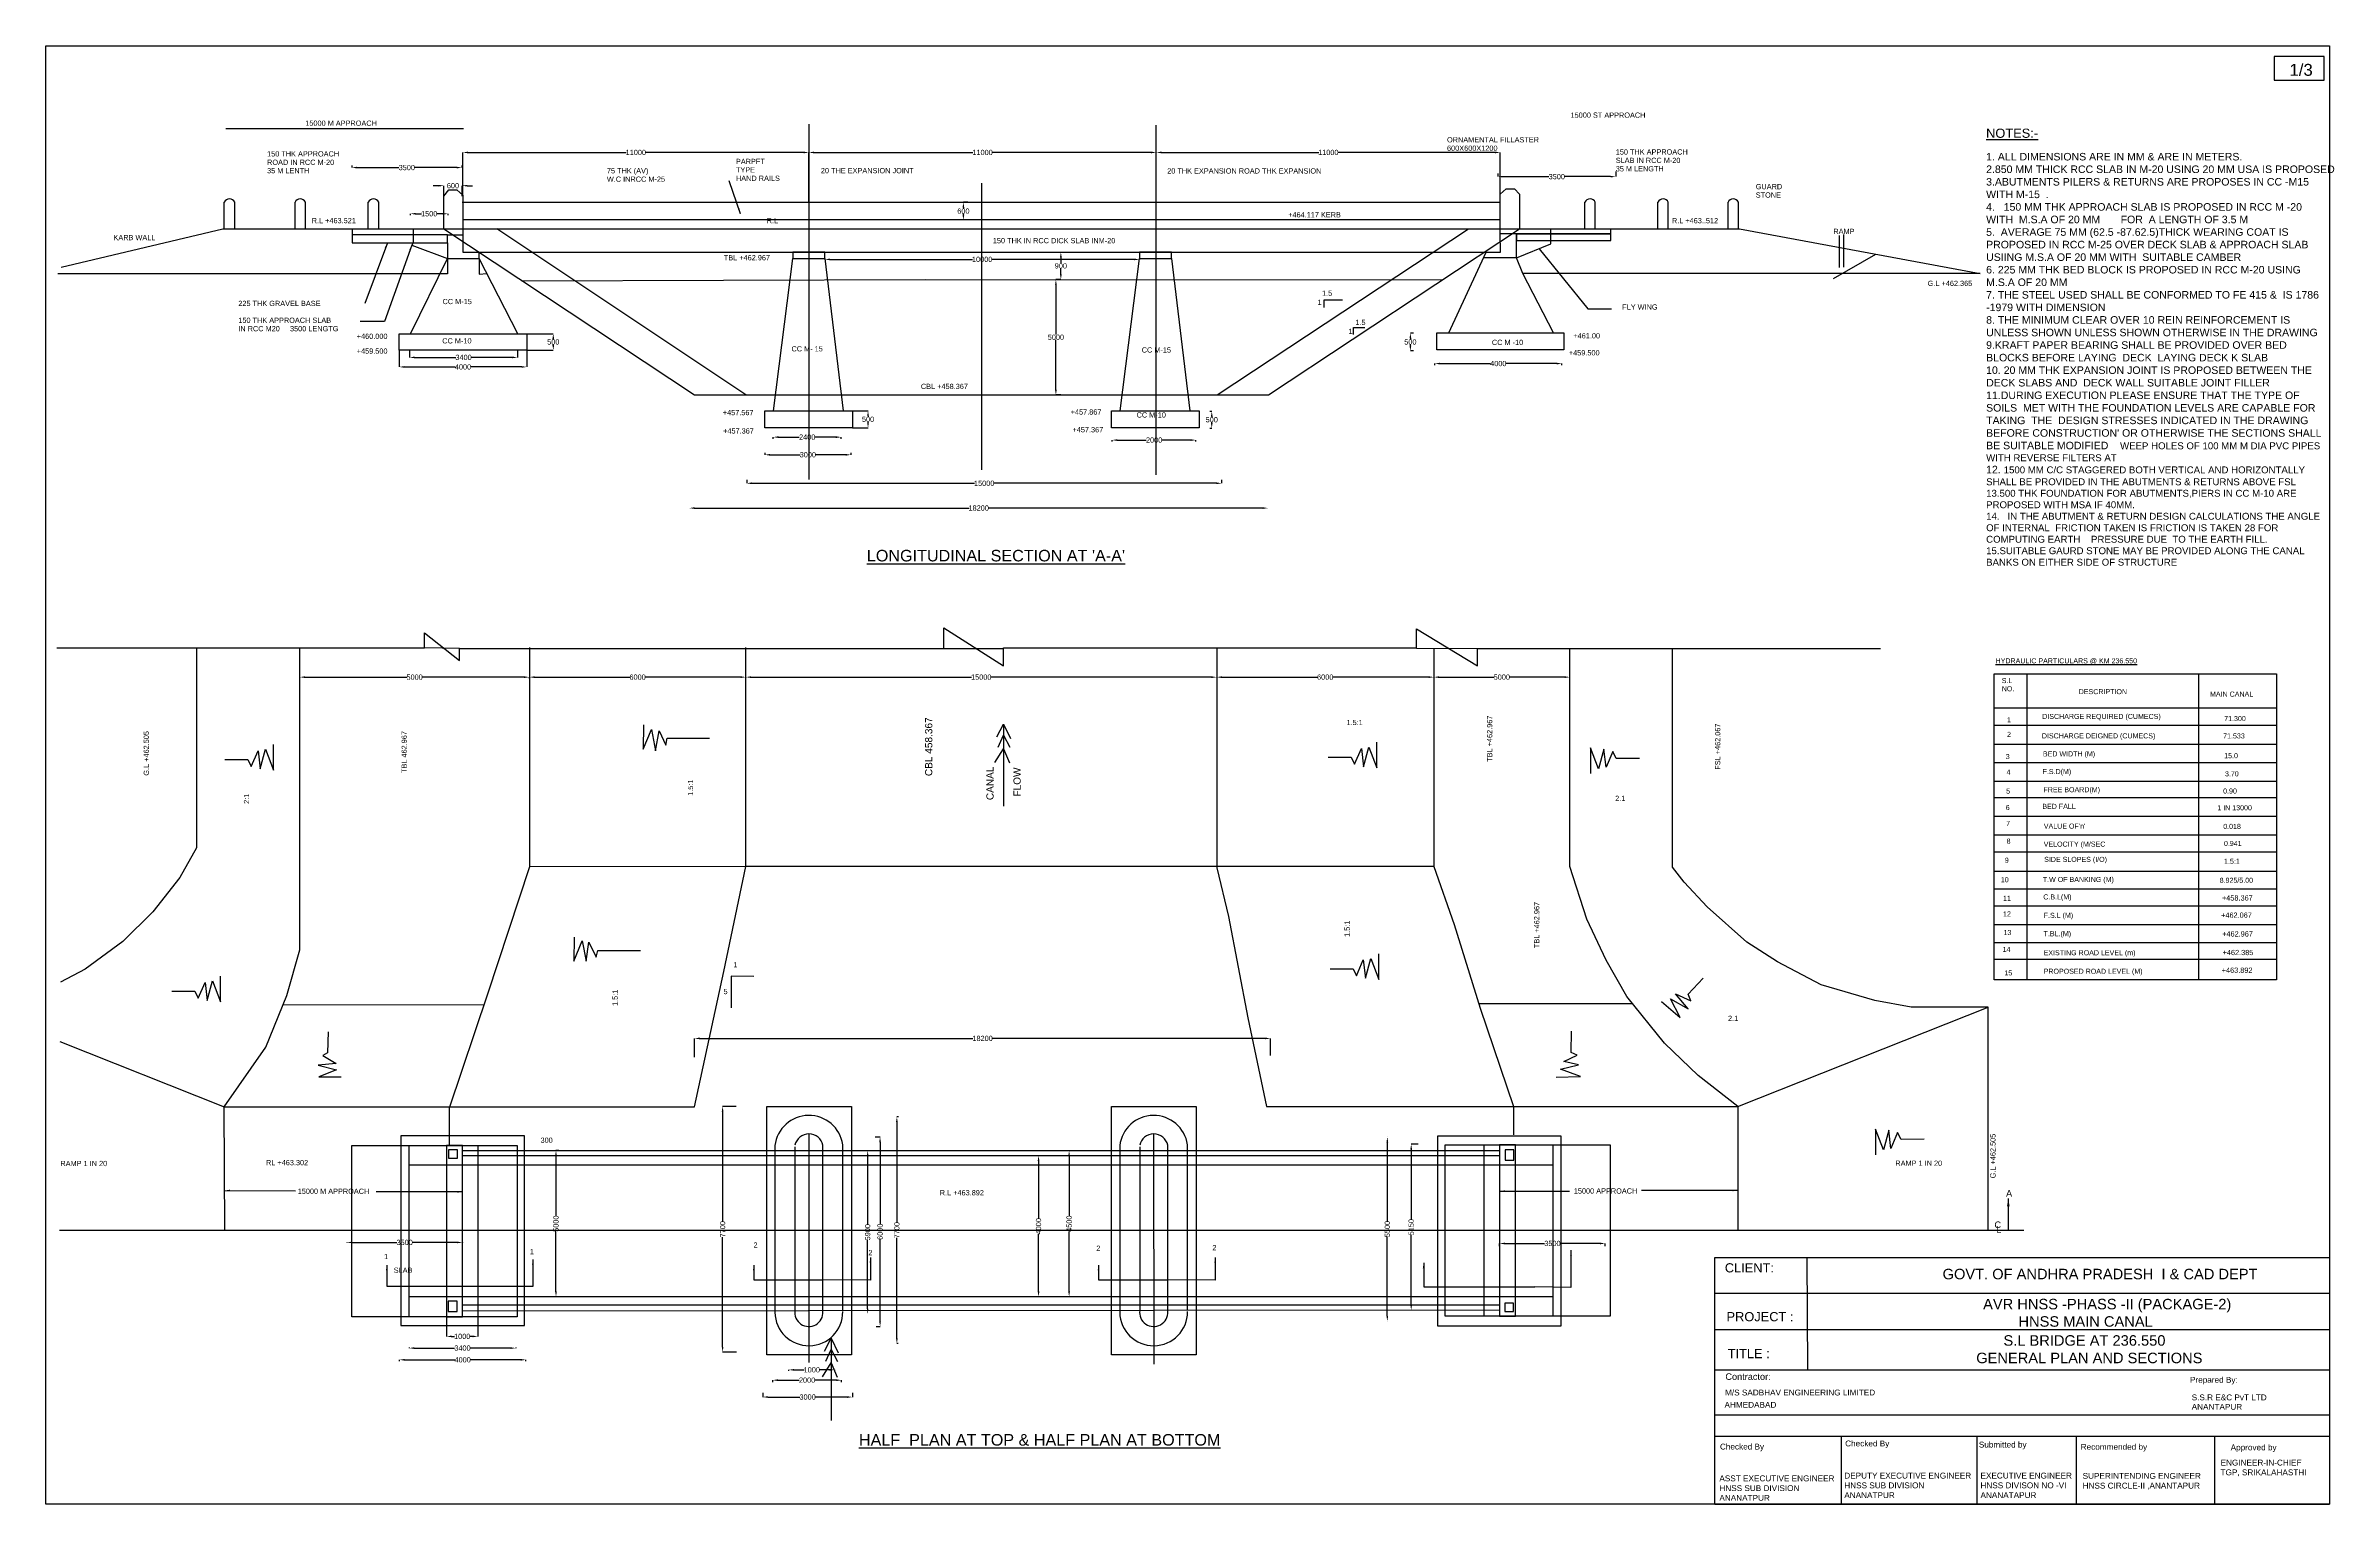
# Model space of a CAD drawing. Header units: inches. Extents: x -78138 to 96486, y -59190 to 52136.
import ezdxf

# ---------------------------------------------------------------- set-up
doc = ezdxf.new("R2010")
doc.units = ezdxf.units.IN
doc.header["$MEASUREMENT"] = 0
for name, color, linetype in [('DIM', 7, 'Continuous'), ('DRAWING', 7, 'Continuous'), ('TEXT', 7, 'Continuous')]:
    doc.layers.add(name, color=color, linetype=linetype)
doc.styles.get("Standard").update_dxf_attribs({"font": 'arial.ttf'})
doc.dimstyles.get("Standard").update_dxf_attribs({"dimtxt": 400, "dimasz": 400, "dimexe": 0.18, "dimexo": 0.0625, "dimgap": 0.09, "dimtad": 0, "dimtih": 1, "dimtoh": 1, "dimdec": 4, "dimzin": 0, "dimdsep": 46, "dimtxsty": 'Standard', "dimcen": 0.09, "dimadec": 0, "dimazin": 0, "dimtfac": 1, "dimtdec": 4, "dimtofl": 0, "dimtmove": 0, "dimatfit": 3, "dimfxl": 0, "dimtolj": 1, "dimtzin": 0, "dimarcsym": 0})

# ---------------------------------------------------------------- blocks, each defined once
blk = doc.blocks.new('*D1')
at = {"layer": 'Defpoints', "color": 0, "transparency": 16777216}
for p in [(-54784, 42984), (-46393, 42984), (-46393, 42837)]:
    blk.add_point(p, dxfattribs=at)
at = {"layer": 'DIM', "color": 0, "lineweight": -2, "transparency": 16777216}
for p, q in [((-54784, 42984), (-54784, 42837)), ((-54384, 42837), (-51185, 42837)), ((-46793, 42837), (-49992, 42837)), ((-46393, 42984), (-46393, 42837))]:
    blk.add_line(p, q, dxfattribs=at)
at = {"layer": 'DIM', "color": 0, "transparency": 16777216}
for points in [[(-54384, 42904), (-54384, 42770), (-54784, 42837)], [(-46793, 42904), (-46793, 42770), (-46393, 42837)]]:
    blk.add_solid(points, dxfattribs=at)
at = {"layer": 'DIM', "color": 0, "transparency": 16777216, "insert": (-50589, 42837), "char_height": 400, "attachment_point": 5}
blk.add_mtext('\\A1;3500', dxfattribs=at)
blk = doc.blocks.new('*D2')
at = {"layer": 'Defpoints', "color": 0, "transparency": 16777216}
for p in [(-47770, 40668), (-46364, 41455), (-46364, 40668)]:
    blk.add_point(p, dxfattribs=at)
at = {"layer": 'DIM', "color": 0, "lineweight": -2, "transparency": 16777216}
for p, q in [((-48170, 41455), (-48570, 41455)), ((-47770, 40668), (-47770, 41455)), ((-46364, 40668), (-46364, 41455)), ((-45964, 41455), (-45564, 41455))]:
    blk.add_line(p, q, dxfattribs=at)
at = {"layer": 'DIM', "color": 0, "transparency": 16777216}
for points in [[(-48170, 41522), (-48170, 41388), (-47770, 41455)], [(-45964, 41522), (-45964, 41388), (-46364, 41455)]]:
    blk.add_solid(points, dxfattribs=at)
at = {"layer": 'DIM', "color": 0, "transparency": 16777216, "insert": (-47067, 41455), "char_height": 400, "attachment_point": 5}
blk.add_mtext('\\A1;600', dxfattribs=at)
blk = doc.blocks.new('*D3')
at = {"layer": 'Defpoints', "color": 0, "transparency": 16777216}
for p in [(-50318, 39197), (-47444, 39313), (-47444, 39197)]:
    blk.add_point(p, dxfattribs=at)
at = {"layer": 'DIM', "color": 0, "lineweight": -2, "transparency": 16777216}
for p, q in [((-50318, 39197), (-50318, 39314)), ((-49918, 39313), (-49459, 39313)), ((-47844, 39313), (-48303, 39313)), ((-47444, 39197), (-47444, 39314))]:
    blk.add_line(p, q, dxfattribs=at)
at = {"layer": 'DIM', "color": 0, "transparency": 16777216}
for points in [[(-49918, 39380), (-49918, 39247), (-50318, 39313)], [(-47844, 39380), (-47844, 39247), (-47444, 39313)]]:
    blk.add_solid(points, dxfattribs=at)
at = {"layer": 'DIM', "color": 0, "transparency": 16777216, "insert": (-48881, 39313), "char_height": 400, "attachment_point": 5}
blk.add_mtext('\\A1;1500', dxfattribs=at)
blk = doc.blocks.new('*D4')
at = {"layer": 'Defpoints', "color": 0, "transparency": 16777216}
for p in [(-7774, 40186), (-8117, 38839), (-7774, 38839)]:
    blk.add_point(p, dxfattribs=at)
at = {"layer": 'DIM', "color": 0, "lineweight": -2, "transparency": 16777216}
for p, q in [((-7774, 40186), (-8117, 40186)), ((-8117, 39786), (-8117, 39716)), ((-8117, 39239), (-8117, 39308)), ((-7774, 38839), (-8117, 38839))]:
    blk.add_line(p, q, dxfattribs=at)
at = {"layer": 'DIM', "color": 0, "transparency": 16777216}
for points in [[(-8184, 39786), (-8050, 39786), (-8117, 40186)], [(-8184, 39239), (-8050, 39239), (-8117, 38839)]]:
    blk.add_solid(points, dxfattribs=at)
at = {"layer": 'DIM', "color": 0, "transparency": 16777216, "insert": (-8117, 39512), "char_height": 400, "attachment_point": 5}
blk.add_mtext('\\A1;600', dxfattribs=at)
blk = doc.blocks.new('*D5')
at = {"layer": 'Defpoints', "color": 0, "transparency": 16777216}
for p in [(-18696, 35904), (5326, 35904), (5326, 35829)]:
    blk.add_point(p, dxfattribs=at)
at = {"layer": 'DIM', "color": 0, "lineweight": -2, "transparency": 16777216}
for p, q in [((-18696, 35904), (-18696, 35829)), ((-18296, 35829), (-7418, 35829)), ((4926, 35829), (-5952, 35829)), ((5326, 35904), (5326, 35829))]:
    blk.add_line(p, q, dxfattribs=at)
at = {"layer": 'DIM', "color": 0, "transparency": 16777216}
for points in [[(-18296, 35895), (-18296, 35762), (-18696, 35829)], [(4926, 35895), (4926, 35762), (5326, 35829)]]:
    blk.add_solid(points, dxfattribs=at)
at = {"layer": 'DIM', "color": 0, "transparency": 16777216, "insert": (-6685, 35829), "char_height": 400, "attachment_point": 5}
blk.add_mtext('\\A1;10000', dxfattribs=at)
blk = doc.blocks.new('*D6')
at = {"layer": 'Defpoints', "color": 0, "transparency": 16777216}
for p in [(-1070, 36374), (-901, 34291), (-681, 34291)]:
    blk.add_point(p, dxfattribs=at)
at = {"layer": 'DIM', "color": 0, "lineweight": -2, "transparency": 16777216}
for p, q in [((-1070, 36374), (-681, 36374)), ((-681, 35974), (-681, 35537)), ((-681, 34691), (-681, 35128)), ((-901, 34291), (-681, 34291))]:
    blk.add_line(p, q, dxfattribs=at)
at = {"layer": 'DIM', "color": 0, "transparency": 16777216}
for points in [[(-748, 35974), (-614, 35974), (-681, 36374)], [(-748, 34691), (-614, 34691), (-681, 34291)]]:
    blk.add_solid(points, dxfattribs=at)
at = {"layer": 'DIM', "color": 0, "transparency": 16777216, "insert": (-681, 35333), "char_height": 400, "attachment_point": 5}
blk.add_mtext('\\A1;900', dxfattribs=at)
blk = doc.blocks.new('*D7')
at = {"layer": 'Defpoints', "color": 0, "transparency": 16777216}
for p in [(-681, 34291), (-1060, 25479), (-681, 25479)]:
    blk.add_point(p, dxfattribs=at)
at = {"layer": 'DIM', "color": 0, "lineweight": -2, "transparency": 16777216}
for p, q in [((-681, 34291), (-1060, 34291)), ((-1060, 33891), (-1060, 30089)), ((-1060, 25879), (-1060, 29681)), ((-681, 25479), (-1060, 25479))]:
    blk.add_line(p, q, dxfattribs=at)
at = {"layer": 'DIM', "color": 0, "transparency": 16777216}
for points in [[(-1126, 33891), (-993, 33891), (-1060, 34291)], [(-1126, 25879), (-993, 25879), (-1060, 25479)]]:
    blk.add_solid(points, dxfattribs=at)
at = {"layer": 'DIM', "color": 0, "transparency": 16777216, "insert": (-1060, 29885), "char_height": 400, "attachment_point": 5}
blk.add_mtext('\\A1;5000', dxfattribs=at)
blk = doc.blocks.new('*D8')
at = {"layer": 'Defpoints', "color": 0, "transparency": 16777216}
for p in [(-50379, 28891), (-42142, 28891), (-42142, 28347)]:
    blk.add_point(p, dxfattribs=at)
at = {"layer": 'DIM', "color": 0, "lineweight": -2, "transparency": 16777216}
for p, q in [((-50379, 28891), (-50379, 28346)), ((-49979, 28347), (-46857, 28347)), ((-42542, 28347), (-45664, 28347)), ((-42142, 28891), (-42142, 28346))]:
    blk.add_line(p, q, dxfattribs=at)
at = {"layer": 'DIM', "color": 0, "transparency": 16777216}
for points in [[(-49979, 28413), (-49979, 28280), (-50379, 28347)], [(-42542, 28413), (-42542, 28280), (-42142, 28347)]]:
    blk.add_solid(points, dxfattribs=at)
at = {"layer": 'DIM', "color": 0, "transparency": 16777216, "insert": (-46260, 28347), "char_height": 400, "attachment_point": 5}
blk.add_mtext('\\A1;3400', dxfattribs=at)
blk = doc.blocks.new('*D9')
at = {"layer": 'Defpoints', "color": 0, "transparency": 16777216}
for p in [(-51168, 28891), (-41431, 28891), (-51168, 27620)]:
    blk.add_point(p, dxfattribs=at)
at = {"layer": 'DIM', "color": 0, "lineweight": -2, "transparency": 16777216}
for p, q in [((-51168, 28891), (-51168, 27620)), ((-41431, 28891), (-41431, 27620)), ((-50768, 27620), (-46904, 27620)), ((-41831, 27620), (-45695, 27620))]:
    blk.add_line(p, q, dxfattribs=at)
at = {"layer": 'DIM', "color": 0, "transparency": 16777216}
for points in [[(-50768, 27687), (-50768, 27554), (-51168, 27620)], [(-41831, 27687), (-41831, 27554), (-41431, 27620)]]:
    blk.add_solid(points, dxfattribs=at)
at = {"layer": 'DIM', "color": 0, "transparency": 16777216, "insert": (-46300, 27620), "char_height": 400, "attachment_point": 5}
blk.add_mtext('\\A1;4000', dxfattribs=at)
blk = doc.blocks.new('*D10')
at = {"layer": 'Defpoints', "color": 0, "transparency": 16777216}
for p in [(-22622, 22144), (-17452, 22263), (-17452, 22144)]:
    blk.add_point(p, dxfattribs=at)
at = {"layer": 'DIM', "color": 0, "lineweight": -2, "transparency": 16777216}
for p, q in [((-22622, 22144), (-22622, 22263)), ((-22222, 22263), (-20637, 22263)), ((-17852, 22263), (-19437, 22263)), ((-17452, 22144), (-17452, 22263))]:
    blk.add_line(p, q, dxfattribs=at)
at = {"layer": 'DIM', "color": 0, "transparency": 16777216}
for points in [[(-22222, 22330), (-22222, 22196), (-22622, 22263)], [(-17852, 22330), (-17852, 22196), (-17452, 22263)]]:
    blk.add_solid(points, dxfattribs=at)
at = {"layer": 'DIM', "color": 0, "transparency": 16777216, "insert": (-20037, 22263), "char_height": 400, "attachment_point": 5}
blk.add_mtext('\\A1;2400', dxfattribs=at)
blk = doc.blocks.new('*D11')
at = {"layer": 'Defpoints', "color": 0, "transparency": 16777216}
for p in [(-23264, 21067), (-16712, 21067), (-23264, 20915)]:
    blk.add_point(p, dxfattribs=at)
at = {"layer": 'DIM', "color": 0, "lineweight": -2, "transparency": 16777216}
for p, q in [((-23264, 21067), (-23264, 20915)), ((-16712, 21067), (-16712, 20915)), ((-22864, 20915), (-20584, 20915)), ((-17112, 20915), (-19391, 20915))]:
    blk.add_line(p, q, dxfattribs=at)
at = {"layer": 'DIM', "color": 0, "transparency": 16777216}
for points in [[(-22864, 20982), (-22864, 20848), (-23264, 20915)], [(-17112, 20982), (-17112, 20848), (-16712, 20915)]]:
    blk.add_solid(points, dxfattribs=at)
at = {"layer": 'DIM', "color": 0, "transparency": 16777216, "insert": (-19988, 20915), "char_height": 400, "attachment_point": 5}
blk.add_mtext('\\A1;3000', dxfattribs=at)
blk = doc.blocks.new('*D12')
at = {"layer": 'Defpoints', "color": 0, "transparency": 16777216}
for p in [(-24654, 19003), (11590, 19003), (11590, 18739)]:
    blk.add_point(p, dxfattribs=at)
at = {"layer": 'DIM', "color": 0, "lineweight": -2, "transparency": 16777216}
for p, q in [((-24654, 19003), (-24654, 18739)), ((-24254, 18739), (-7265, 18739)), ((11190, 18739), (-5799, 18739)), ((11590, 19003), (11590, 18739))]:
    blk.add_line(p, q, dxfattribs=at)
at = {"layer": 'DIM', "color": 0, "transparency": 16777216}
for points in [[(-24254, 18806), (-24254, 18673), (-24654, 18739)], [(11190, 18806), (11190, 18673), (11590, 18739)]]:
    blk.add_solid(points, dxfattribs=at)
at = {"layer": 'DIM', "color": 0, "transparency": 16777216, "insert": (-6532, 18739), "char_height": 400, "attachment_point": 5}
blk.add_mtext('\\A1;15000', dxfattribs=at)
blk = doc.blocks.new('*D13')
at = {"layer": 'Defpoints', "color": 0, "transparency": 16777216}
for p in [(-29014, 16848), (-29014, 16848), (15113, 16848)]:
    blk.add_point(p, dxfattribs=at)
at = {"layer": 'DIM', "color": 0, "lineweight": -2, "transparency": 16777216}
for p, q in [((-29014, 16848), (-29014, 16848)), ((-28614, 16848), (-7684, 16848)), ((14713, 16848), (-6217, 16848)), ((15113, 16848), (15113, 16848))]:
    blk.add_line(p, q, dxfattribs=at)
at = {"layer": 'DIM', "color": 0, "transparency": 16777216}
for points in [[(-28614, 16914), (-28614, 16781), (-29014, 16848)], [(14713, 16914), (14713, 16781), (15113, 16848)]]:
    blk.add_solid(points, dxfattribs=at)
at = {"layer": 'DIM', "color": 0, "transparency": 16777216, "insert": (-6950, 16848), "char_height": 400, "attachment_point": 5}
blk.add_mtext('\\A1;18200', dxfattribs=at)
blk = doc.blocks.new('*D14')
at = {"layer": 'Defpoints', "color": 0, "transparency": 16777216}
for p in [(3240, 21931), (9631, 22037), (9631, 21931)]:
    blk.add_point(p, dxfattribs=at)
at = {"layer": 'DIM', "color": 0, "lineweight": -2, "transparency": 16777216}
for p, q in [((3240, 21931), (3240, 22037)), ((3640, 22037), (5835, 22037)), ((9231, 22037), (7035, 22037)), ((9631, 21931), (9631, 22037))]:
    blk.add_line(p, q, dxfattribs=at)
at = {"layer": 'DIM', "color": 0, "transparency": 16777216}
for points in [[(3640, 22104), (3640, 21971), (3240, 22037)], [(9231, 22104), (9231, 21971), (9631, 22037)]]:
    blk.add_solid(points, dxfattribs=at)
at = {"layer": 'DIM', "color": 0, "transparency": 16777216, "insert": (6435, 22037), "char_height": 400, "attachment_point": 5}
blk.add_mtext('\\A1;2000', dxfattribs=at)
blk = doc.blocks.new('*D15')
at = {"layer": 'Defpoints', "color": 0, "transparency": 16777216}
for p in [(10700, 24235), (10700, 22946), (10835, 22946)]:
    blk.add_point(p, dxfattribs=at)
at = {"layer": 'DIM', "color": 0, "lineweight": -2, "transparency": 16777216}
for p, q in [((10700, 24235), (10835, 24235)), ((10700, 22946), (10835, 22946)), ((10835, 23835), (10835, 23795)), ((10835, 23346), (10835, 23386))]:
    blk.add_line(p, q, dxfattribs=at)
at = {"layer": 'DIM', "color": 0, "transparency": 16777216}
for points in [[(10768, 23835), (10901, 23835), (10835, 24235)], [(10768, 23346), (10901, 23346), (10835, 22946)]]:
    blk.add_solid(points, dxfattribs=at)
at = {"layer": 'DIM', "color": 0, "transparency": 16777216, "insert": (10835, 23591), "char_height": 400, "attachment_point": 5}
blk.add_mtext('\\A1;500', dxfattribs=at)
blk = doc.blocks.new('*D16')
at = {"layer": 'Defpoints', "color": 0, "transparency": 16777216}
for p in [(26217, 30206), (25991, 28844), (26217, 28844)]:
    blk.add_point(p, dxfattribs=at)
at = {"layer": 'DIM', "color": 0, "lineweight": -2, "transparency": 16777216}
for p, q in [((26217, 30206), (25991, 30206)), ((25991, 29806), (25991, 29729)), ((25991, 29244), (25991, 29321)), ((26217, 28844), (25991, 28844))]:
    blk.add_line(p, q, dxfattribs=at)
at = {"layer": 'DIM', "color": 0, "transparency": 16777216}
for points in [[(25925, 29806), (26058, 29806), (25991, 30206)], [(25925, 29244), (26058, 29244), (25991, 28844)]]:
    blk.add_solid(points, dxfattribs=at)
at = {"layer": 'DIM', "color": 0, "transparency": 16777216, "insert": (25991, 29525), "char_height": 400, "attachment_point": 5}
blk.add_mtext('\\A1;500', dxfattribs=at)
blk = doc.blocks.new('*D17')
at = {"layer": 'Defpoints', "color": 0, "transparency": 16777216}
for p in [(27848, 27756), (37551, 27877), (37551, 27756)]:
    blk.add_point(p, dxfattribs=at)
at = {"layer": 'DIM', "color": 0, "lineweight": -2, "transparency": 16777216}
for p, q in [((27848, 27756), (27848, 27877)), ((28248, 27877), (32094, 27877)), ((37151, 27877), (33304, 27877)), ((37551, 27756), (37551, 27877))]:
    blk.add_line(p, q, dxfattribs=at)
at = {"layer": 'DIM', "color": 0, "transparency": 16777216}
for points in [[(28248, 27944), (28248, 27810), (27848, 27877)], [(37151, 27944), (37151, 27810), (37551, 27877)]]:
    blk.add_solid(points, dxfattribs=at)
at = {"layer": 'DIM', "color": 0, "transparency": 16777216, "insert": (32699, 27877), "char_height": 400, "attachment_point": 5}
blk.add_mtext('\\A1;4000', dxfattribs=at)
blk = doc.blocks.new('*D18')
at = {"layer": 'Defpoints', "color": 0, "transparency": 16777216}
for p in [(32666, 42385), (41661, 42546), (41661, 42144)]:
    blk.add_point(p, dxfattribs=at)
at = {"layer": 'DIM', "color": 0, "lineweight": -2, "transparency": 16777216}
for p, q in [((32666, 42384), (32666, 42144)), ((33066, 42144), (36567, 42144)), ((41261, 42144), (37760, 42144)), ((41661, 42546), (41661, 42144))]:
    blk.add_line(p, q, dxfattribs=at)
at = {"layer": 'DIM', "color": 0, "transparency": 16777216}
for points in [[(33066, 42210), (33066, 42077), (32666, 42144)], [(41261, 42210), (41261, 42077), (41661, 42144)]]:
    blk.add_solid(points, dxfattribs=at)
at = {"layer": 'DIM', "color": 0, "transparency": 16777216, "insert": (37163, 42144), "char_height": 400, "attachment_point": 5}
blk.add_mtext('\\A1;3500', dxfattribs=at)
blk = doc.blocks.new('*D19')
at = {"layer": 'Defpoints', "color": 0, "transparency": 16777216}
for p in [(-55163, -39186), (-46341, -39186), (-46341, -39206)]:
    blk.add_point(p, dxfattribs=at)
at = {"layer": 'DIM', "color": 0, "lineweight": -2, "transparency": 16777216}
for p, q in [((-55163, -39186), (-55163, -39206)), ((-54763, -39206), (-51348, -39206)), ((-46741, -39206), (-50155, -39206)), ((-46341, -39186), (-46341, -39206))]:
    blk.add_line(p, q, dxfattribs=at)
at = {"layer": 'DIM', "color": 0, "transparency": 16777216}
for points in [[(-54763, -39140), (-54763, -39273), (-55163, -39206)], [(-46741, -39140), (-46741, -39273), (-46341, -39206)]]:
    blk.add_solid(points, dxfattribs=at)
at = {"layer": 'DIM', "color": 0, "transparency": 16777216, "insert": (-50752, -39206), "char_height": 400, "attachment_point": 5}
blk.add_mtext('\\A1;3500', dxfattribs=at)
blk = doc.blocks.new('*D20')
at = {"layer": 'Defpoints', "color": 0, "transparency": 16777216}
for p in [(-38994, -32200), (-39206, -43346), (-39206, -43346)]:
    blk.add_point(p, dxfattribs=at)
at = {"layer": 'DIM', "color": 0, "lineweight": -2, "transparency": 16777216}
for p, q in [((-38994, -32200), (-39207, -32200)), ((-39206, -32600), (-39206, -37176)), ((-39206, -42946), (-39206, -38369)), ((-39206, -43346), (-39207, -43346))]:
    blk.add_line(p, q, dxfattribs=at)
at = {"layer": 'DIM', "color": 0, "transparency": 16777216}
for points in [[(-39273, -32600), (-39140, -32600), (-39206, -32200)], [(-39273, -42946), (-39140, -42946), (-39206, -43346)]]:
    blk.add_solid(points, dxfattribs=at)
at = {"layer": 'DIM', "color": 0, "transparency": 16777216, "insert": (-39206, -37773), "char_height": 400, "attachment_point": 5, "rotation": 90}
blk.add_mtext('\\A1;5000', dxfattribs=at)
blk = doc.blocks.new('*D21')
at = {"layer": 'Defpoints', "color": 0, "transparency": 16777216}
for p in [(-47559, -44884), (-45162, -44884), (-45162, -46379)]:
    blk.add_point(p, dxfattribs=at)
at = {"layer": 'DIM', "color": 0, "lineweight": -2, "transparency": 16777216}
for p, q in [((-47559, -44884), (-47559, -46379)), ((-45162, -44884), (-45162, -46379)), ((-47159, -46379), (-46939, -46379)), ((-45562, -46379), (-45783, -46379))]:
    blk.add_line(p, q, dxfattribs=at)
at = {"layer": 'DIM', "color": 0, "transparency": 16777216}
for points in [[(-47159, -46312), (-47159, -46445), (-47559, -46379)], [(-45562, -46312), (-45562, -46445), (-45162, -46379)]]:
    blk.add_solid(points, dxfattribs=at)
at = {"layer": 'DIM', "color": 0, "transparency": 16777216, "insert": (-46361, -46379), "char_height": 400, "attachment_point": 5}
blk.add_mtext('\\A1;1000', dxfattribs=at)
blk = doc.blocks.new('*D22')
at = {"layer": 'Defpoints', "color": 0, "transparency": 16777216}
for p in [(-50406, -47216), (-50406, -47272), (-42275, -47216)]:
    blk.add_point(p, dxfattribs=at)
at = {"layer": 'DIM', "color": 0, "lineweight": -2, "transparency": 16777216}
for p, q in [((-50406, -47216), (-50406, -47272)), ((-50006, -47272), (-46937, -47272)), ((-42675, -47272), (-45744, -47272)), ((-42275, -47216), (-42275, -47272))]:
    blk.add_line(p, q, dxfattribs=at)
at = {"layer": 'DIM', "color": 0, "transparency": 16777216}
for points in [[(-50006, -47205), (-50006, -47338), (-50406, -47272)], [(-42675, -47205), (-42675, -47338), (-42275, -47272)]]:
    blk.add_solid(points, dxfattribs=at)
at = {"layer": 'DIM', "color": 0, "transparency": 16777216, "insert": (-46341, -47272), "char_height": 400, "attachment_point": 5}
blk.add_mtext('\\A1;3400', dxfattribs=at)
blk = doc.blocks.new('*D23')
at = {"layer": 'Defpoints', "color": 0, "transparency": 16777216}
for p in [(-51146, -48165), (-51146, -48263), (-41507, -48263)]:
    blk.add_point(p, dxfattribs=at)
at = {"layer": 'DIM', "color": 0, "lineweight": -2, "transparency": 16777216}
for p, q in [((-51146, -48263), (-51146, -48165)), ((-50746, -48165), (-46931, -48165)), ((-41907, -48165), (-45722, -48165)), ((-41507, -48263), (-41507, -48165))]:
    blk.add_line(p, q, dxfattribs=at)
at = {"layer": 'DIM', "color": 0, "transparency": 16777216}
for points in [[(-50746, -48098), (-50746, -48232), (-51146, -48165)], [(-41907, -48098), (-41907, -48232), (-41507, -48165)]]:
    blk.add_solid(points, dxfattribs=at)
at = {"layer": 'DIM', "color": 0, "transparency": 16777216, "insert": (-46327, -48165), "char_height": 400, "attachment_point": 5}
blk.add_mtext('\\A1;4000', dxfattribs=at)
blk = doc.blocks.new('*D24')
at = {"layer": 'Defpoints', "color": 0, "transparency": 16777216}
for p in [(-21438, -49006), (-17935, -48931), (-17935, -49059)]:
    blk.add_point(p, dxfattribs=at)
at = {"layer": 'DIM', "color": 0, "lineweight": -2, "transparency": 16777216}
for p, q in [((-21438, -49006), (-21438, -48931)), ((-21038, -48931), (-20264, -48931)), ((-18335, -48931), (-19108, -48931)), ((-17935, -49059), (-17935, -48931))]:
    blk.add_line(p, q, dxfattribs=at)
at = {"layer": 'DIM', "color": 0, "transparency": 16777216}
for points in [[(-21038, -48864), (-21038, -48998), (-21438, -48931)], [(-18335, -48864), (-18335, -48998), (-17935, -48931)]]:
    blk.add_solid(points, dxfattribs=at)
at = {"layer": 'DIM', "color": 0, "transparency": 16777216, "insert": (-19686, -48931), "char_height": 400, "attachment_point": 5}
blk.add_mtext('\\A1;1000', dxfattribs=at)
blk = doc.blocks.new('*D25')
at = {"layer": 'Defpoints', "color": 0, "transparency": 16777216}
for p in [(-22671, -49868), (-17416, -49720), (-17416, -49868)]:
    blk.add_point(p, dxfattribs=at)
at = {"layer": 'DIM', "color": 0, "lineweight": -2, "transparency": 16777216}
for p, q in [((-22671, -49868), (-22671, -49720)), ((-22271, -49720), (-20644, -49720)), ((-17816, -49720), (-19444, -49720)), ((-17416, -49868), (-17416, -49720))]:
    blk.add_line(p, q, dxfattribs=at)
at = {"layer": 'DIM', "color": 0, "transparency": 16777216}
for points in [[(-22271, -49654), (-22271, -49787), (-22671, -49720)], [(-17816, -49654), (-17816, -49787), (-17416, -49720)]]:
    blk.add_solid(points, dxfattribs=at)
at = {"layer": 'DIM', "color": 0, "transparency": 16777216, "insert": (-20044, -49720), "char_height": 400, "attachment_point": 5}
blk.add_mtext('\\A1;2000', dxfattribs=at)
blk = doc.blocks.new('*D26')
at = {"layer": 'Defpoints', "color": 0, "transparency": 16777216}
for p in [(-23423, -50686), (-23423, -51007), (-16589, -50686)]:
    blk.add_point(p, dxfattribs=at)
at = {"layer": 'DIM', "color": 0, "lineweight": -2, "transparency": 16777216}
for p, q in [((-23423, -50686), (-23423, -51007)), ((-23023, -51007), (-20603, -51007)), ((-16989, -51007), (-19410, -51007)), ((-16589, -50686), (-16589, -51007))]:
    blk.add_line(p, q, dxfattribs=at)
at = {"layer": 'DIM', "color": 0, "transparency": 16777216}
for points in [[(-23023, -50940), (-23023, -51073), (-23423, -51007)], [(-16989, -50940), (-16989, -51073), (-16589, -51007)]]:
    blk.add_solid(points, dxfattribs=at)
at = {"layer": 'DIM', "color": 0, "transparency": 16777216, "insert": (-20006, -51007), "char_height": 400, "attachment_point": 5}
blk.add_mtext('\\A1;3000', dxfattribs=at)
blk = doc.blocks.new('*D27')
at = {"layer": 'Defpoints', "color": 0, "transparency": 16777216}
for p in [(-1593, -32591), (-2383, -43346), (-1593, -43346)]:
    blk.add_point(p, dxfattribs=at)
at = {"layer": 'DIM', "color": 0, "lineweight": -2, "transparency": 16777216}
for p, q in [((-1593, -32591), (-2383, -32591)), ((-2383, -32991), (-2383, -37364)), ((-2383, -42946), (-2383, -38573)), ((-1593, -43346), (-2383, -43346))]:
    blk.add_line(p, q, dxfattribs=at)
at = {"layer": 'DIM', "color": 0, "transparency": 16777216}
for points in [[(-2450, -32991), (-2316, -32991), (-2383, -32591)], [(-2450, -42946), (-2316, -42946), (-2383, -43346)]]:
    blk.add_solid(points, dxfattribs=at)
at = {"layer": 'DIM', "color": 0, "transparency": 16777216, "insert": (-2383, -37969), "char_height": 400, "attachment_point": 5, "rotation": 90}
blk.add_mtext('\\A1;4000', dxfattribs=at)
blk = doc.blocks.new('*D28')
at = {"layer": 'Defpoints', "color": 0, "transparency": 16777216}
for p in [(-50, -32200), (-50, -32200), (-50, -43346)]:
    blk.add_point(p, dxfattribs=at)
at = {"layer": 'DIM', "color": 0, "lineweight": -2, "transparency": 16777216}
for p, q in [((-51, -32200), (-51, -32200)), ((-50, -32600), (-50, -37168)), ((-50, -42946), (-50, -38378)), ((-50, -43346), (-50, -43346))]:
    blk.add_line(p, q, dxfattribs=at)
at = {"layer": 'DIM', "color": 0, "transparency": 16777216}
for points in [[(-117, -32600), (16, -32600), (-50, -32200)], [(-117, -42946), (16, -42946), (-50, -43346)]]:
    blk.add_solid(points, dxfattribs=at)
at = {"layer": 'DIM', "color": 0, "transparency": 16777216, "insert": (-50, -37773), "char_height": 400, "attachment_point": 5, "rotation": 90}
blk.add_mtext('\\A1;4500', dxfattribs=at)
blk = doc.blocks.new('*D29')
at = {"layer": 'Defpoints', "color": 0, "transparency": 16777216}
for p in [(24209, -31156), (24209, -45215), (24231, -45215)]:
    blk.add_point(p, dxfattribs=at)
at = {"layer": 'DIM', "color": 0, "lineweight": -2, "transparency": 16777216}
for p, q in [((24209, -31156), (24231, -31156)), ((24231, -31556), (24231, -37589)), ((24231, -44815), (24231, -38782)), ((24209, -45215), (24231, -45215))]:
    blk.add_line(p, q, dxfattribs=at)
at = {"layer": 'DIM', "color": 0, "transparency": 16777216}
for points in [[(24164, -31556), (24297, -31556), (24231, -31156)], [(24164, -44815), (24297, -44815), (24231, -45215)]]:
    blk.add_solid(points, dxfattribs=at)
at = {"layer": 'DIM', "color": 0, "transparency": 16777216, "insert": (24231, -38186), "char_height": 400, "attachment_point": 5, "rotation": 90}
blk.add_mtext('\\A1;5500', dxfattribs=at)
blk = doc.blocks.new('*D30')
at = {"layer": 'Defpoints', "color": 0, "transparency": 16777216}
for p in [(26574, -31709), (26051, -44377), (26051, -44377)]:
    blk.add_point(p, dxfattribs=at)
at = {"layer": 'DIM', "color": 0, "lineweight": -2, "transparency": 16777216}
for p, q in [((26574, -31709), (26051, -31709)), ((26051, -32109), (26051, -37446)), ((26051, -43977), (26051, -38640)), ((26051, -44377), (26052, -44377))]:
    blk.add_line(p, q, dxfattribs=at)
at = {"layer": 'DIM', "color": 0, "transparency": 16777216}
for points in [[(25985, -32109), (26118, -32109), (26051, -31709)], [(25985, -43977), (26118, -43977), (26051, -44377)]]:
    blk.add_solid(points, dxfattribs=at)
at = {"layer": 'DIM', "color": 0, "transparency": 16777216, "insert": (26051, -38043), "char_height": 400, "attachment_point": 5, "rotation": 90}
blk.add_mtext('\\A1;5150', dxfattribs=at)
blk = doc.blocks.new('*D31')
at = {"layer": 'Defpoints', "color": 0, "transparency": 16777216}
for p in [(32803, -39480), (40856, -39285), (40856, -39480)]:
    blk.add_point(p, dxfattribs=at)
at = {"layer": 'DIM', "color": 0, "lineweight": -2, "transparency": 16777216}
for p, q in [((32803, -39480), (32803, -39285)), ((33203, -39285), (36233, -39285)), ((40456, -39285), (37426, -39285)), ((40856, -39480), (40856, -39285))]:
    blk.add_line(p, q, dxfattribs=at)
at = {"layer": 'DIM', "color": 0, "transparency": 16777216}
for points in [[(33203, -39219), (33203, -39352), (32803, -39285)], [(40456, -39219), (40456, -39352), (40856, -39285)]]:
    blk.add_solid(points, dxfattribs=at)
at = {"layer": 'DIM', "color": 0, "transparency": 16777216, "insert": (36830, -39285), "char_height": 400, "attachment_point": 5}
blk.add_mtext('\\A1;3500', dxfattribs=at)
blk = doc.blocks.new('*D32')
at = {"layer": 'Defpoints', "color": 0, "transparency": 16777216}
for p in [(-16591, 24272), (-16591, 22975), (-15393, 22975)]:
    blk.add_point(p, dxfattribs=at)
at = {"layer": 'DIM', "color": 0, "lineweight": -2, "transparency": 16777216}
for p, q in [((-16591, 24272), (-15393, 24272)), ((-16591, 22975), (-15393, 22975)), ((-15393, 23872), (-15393, 23828)), ((-15393, 23375), (-15393, 23419))]:
    blk.add_line(p, q, dxfattribs=at)
at = {"layer": 'DIM', "color": 0, "transparency": 16777216}
for points in [[(-15460, 23872), (-15327, 23872), (-15393, 24272)], [(-15460, 23375), (-15327, 23375), (-15393, 22975)]]:
    blk.add_solid(points, dxfattribs=at)
at = {"layer": 'DIM', "color": 0, "transparency": 16777216, "insert": (-15393, 23623), "char_height": 400, "attachment_point": 5}
blk.add_mtext('\\A1;500', dxfattribs=at)
blk = doc.blocks.new('*D33')
at = {"layer": 'Defpoints', "color": 0, "transparency": 16777216}
for p in [(15322, -23633), (-28627, -25074), (15322, -24927)]:
    blk.add_point(p, dxfattribs=at)
at = {"layer": 'DIM', "color": 0, "lineweight": -2, "transparency": 16777216}
for p, q in [((-28627, -25074), (-28627, -23633)), ((-28227, -23633), (-7386, -23633)), ((14922, -23633), (-5919, -23633)), ((15322, -24927), (15322, -23633))]:
    blk.add_line(p, q, dxfattribs=at)
at = {"layer": 'DIM', "color": 0, "transparency": 16777216}
for points in [[(-28227, -23567), (-28227, -23700), (-28627, -23633)], [(14922, -23567), (14922, -23700), (15322, -23633)]]:
    blk.add_solid(points, dxfattribs=at)
at = {"layer": 'DIM', "color": 0, "transparency": 16777216, "insert": (-6652, -23633), "char_height": 400, "attachment_point": 5}
blk.add_mtext('\\A1;18200', dxfattribs=at)
blk = doc.blocks.new('*D34')
at = {"layer": 'Defpoints', "color": 0, "transparency": 16777216}
for p in [(-26490, -28820), (-25464, -28820), (-25438, -47575)]:
    blk.add_point(p, dxfattribs=at)
at = {"layer": 'DIM', "color": 0, "lineweight": -2, "transparency": 16777216}
for p, q in [((-25464, -28820), (-26490, -28820)), ((-26490, -29220), (-26490, -37602)), ((-26490, -47175), (-26490, -38792)), ((-25438, -47575), (-26490, -47575))]:
    blk.add_line(p, q, dxfattribs=at)
at = {"layer": 'DIM', "color": 0, "transparency": 16777216}
for points in [[(-26556, -29220), (-26423, -29220), (-26490, -28820)], [(-26556, -47175), (-26423, -47175), (-26490, -47575)]]:
    blk.add_solid(points, dxfattribs=at)
at = {"layer": 'DIM', "color": 0, "transparency": 16777216, "insert": (-26490, -38197), "char_height": 400, "attachment_point": 5, "rotation": 90}
blk.add_mtext('\\A1;7700', dxfattribs=at)
blk = doc.blocks.new('*D35')
at = {"layer": 'Defpoints', "color": 0, "transparency": 16777216}
for p in [(-13067, -29616), (-13194, -46928), (-13092, -46928)]:
    blk.add_point(p, dxfattribs=at)
at = {"layer": 'DIM', "color": 0, "lineweight": -2, "transparency": 16777216}
for p, q in [((-13067, -29616), (-13195, -29616)), ((-13194, -30016), (-13194, -37677)), ((-13194, -46528), (-13194, -38867)), ((-13092, -46928), (-13195, -46928))]:
    blk.add_line(p, q, dxfattribs=at)
at = {"layer": 'DIM', "color": 0, "transparency": 16777216}
for points in [[(-13261, -30016), (-13128, -30016), (-13194, -29616)], [(-13261, -46528), (-13128, -46528), (-13194, -46928)]]:
    blk.add_solid(points, dxfattribs=at)
at = {"layer": 'DIM', "color": 0, "transparency": 16777216, "insert": (-13194, -38272), "char_height": 400, "attachment_point": 5, "rotation": 90}
blk.add_mtext('\\A1;7700', dxfattribs=at)
blk = doc.blocks.new('*D36')
at = {"layer": 'Defpoints', "color": 0, "transparency": 16777216}
for p in [(-14861, -31156), (-14476, -31156), (-14785, -45621)]:
    blk.add_point(p, dxfattribs=at)
at = {"layer": 'DIM', "color": 0, "lineweight": -2, "transparency": 16777216}
for p, q in [((-14861, -31156), (-14476, -31156)), ((-14476, -31556), (-14476, -37791)), ((-14476, -45221), (-14476, -38986)), ((-14785, -45621), (-14476, -45621))]:
    blk.add_line(p, q, dxfattribs=at)
at = {"layer": 'DIM', "color": 0, "transparency": 16777216}
for points in [[(-14543, -31556), (-14410, -31556), (-14476, -31156)], [(-14543, -45221), (-14410, -45221), (-14476, -45621)]]:
    blk.add_solid(points, dxfattribs=at)
at = {"layer": 'DIM', "color": 0, "transparency": 16777216, "insert": (-14476, -38389), "char_height": 400, "attachment_point": 5, "rotation": 90}
blk.add_mtext('\\A1;6000', dxfattribs=at)
blk = doc.blocks.new('*D37')
at = {"layer": 'Defpoints', "color": 0, "transparency": 16777216}
for p in [(-15423, -32200), (-15423, -32200), (-15423, -44650)]:
    blk.add_point(p, dxfattribs=at)
at = {"layer": 'DIM', "color": 0, "lineweight": -2, "transparency": 16777216}
for p, q in [((-15423, -32200), (-15423, -32200)), ((-15423, -32600), (-15423, -37828)), ((-15423, -44250), (-15423, -39021)), ((-15423, -44650), (-15423, -44650))]:
    blk.add_line(p, q, dxfattribs=at)
at = {"layer": 'DIM', "color": 0, "transparency": 16777216}
for points in [[(-15490, -32600), (-15357, -32600), (-15423, -32200)], [(-15490, -44250), (-15357, -44250), (-15423, -44650)]]:
    blk.add_solid(points, dxfattribs=at)
at = {"layer": 'DIM', "color": 0, "transparency": 16777216, "insert": (-15423, -38425), "char_height": 400, "attachment_point": 5, "rotation": 90}
blk.add_mtext('\\A1;5900', dxfattribs=at)
blk = doc.blocks.new('*D38')
at = {"layer": 'Defpoints', "color": 0, "transparency": 16777216}
for p in [(-19916, 43991), (-46312, 40728), (-19916, 40728)]:
    blk.add_point(p, dxfattribs=at)
at = {"layer": 'DIM', "color": 0, "lineweight": -2, "transparency": 16777216}
for p, q in [((-46312, 40728), (-46312, 43991)), ((-45912, 43991), (-33847, 43991)), ((-20316, 43991), (-32381, 43991)), ((-19916, 40728), (-19916, 43991))]:
    blk.add_line(p, q, dxfattribs=at)
at = {"layer": 'DIM', "color": 0, "transparency": 16777216}
for points in [[(-45912, 44058), (-45912, 43924), (-46312, 43991)], [(-20316, 44058), (-20316, 43924), (-19916, 43991)]]:
    blk.add_solid(points, dxfattribs=at)
at = {"layer": 'DIM', "color": 0, "transparency": 16777216, "insert": (-33114, 43991), "char_height": 400, "attachment_point": 5}
blk.add_mtext('\\A1;11000', dxfattribs=at)
blk = doc.blocks.new('*D39')
at = {"layer": 'Defpoints', "color": 0, "transparency": 16777216}
for p in [(6605, 43991), (-19916, 40186), (6605, 40186)]:
    blk.add_point(p, dxfattribs=at)
at = {"layer": 'DIM', "color": 0, "lineweight": -2, "transparency": 16777216}
for p, q in [((-19916, 40186), (-19916, 43992)), ((-19516, 43991), (-7389, 43991)), ((6205, 43991), (-5922, 43991)), ((6605, 40186), (6605, 43992))]:
    blk.add_line(p, q, dxfattribs=at)
at = {"layer": 'DIM', "color": 0, "transparency": 16777216}
for points in [[(-19516, 44058), (-19516, 43925), (-19916, 43991)], [(6205, 44058), (6205, 43925), (6605, 43991)]]:
    blk.add_solid(points, dxfattribs=at)
at = {"layer": 'DIM', "color": 0, "transparency": 16777216, "insert": (-6655, 43991), "char_height": 400, "attachment_point": 5}
blk.add_mtext('\\A1;11000', dxfattribs=at)
blk = doc.blocks.new('*D40')
at = {"layer": 'Defpoints', "color": 0, "transparency": 16777216}
for p in [(32850, 43992), (6605, 40673), (32850, 40673)]:
    blk.add_point(p, dxfattribs=at)
at = {"layer": 'DIM', "color": 0, "lineweight": -2, "transparency": 16777216}
for p, q in [((6605, 40673), (6605, 43992)), ((7005, 43992), (18994, 43992)), ((32450, 43992), (20461, 43992)), ((32850, 40673), (32850, 43992))]:
    blk.add_line(p, q, dxfattribs=at)
at = {"layer": 'DIM', "color": 0, "transparency": 16777216}
for points in [[(7005, 44058), (7005, 43925), (6605, 43992)], [(32450, 44058), (32450, 43925), (32850, 43992)]]:
    blk.add_solid(points, dxfattribs=at)
at = {"layer": 'DIM', "color": 0, "transparency": 16777216, "insert": (19728, 43992), "char_height": 400, "attachment_point": 5}
blk.add_mtext('\\A1;11000', dxfattribs=at)
blk = doc.blocks.new('*D41')
at = {"layer": 'Defpoints', "color": 0, "transparency": 16777216}
for p in [(-41431, 30160), (-41431, 28891), (-39410, 28891)]:
    blk.add_point(p, dxfattribs=at)
at = {"layer": 'DIM', "color": 0, "lineweight": -2, "transparency": 16777216}
for p, q in [((-41431, 30160), (-39410, 30160)), ((-39410, 29760), (-39410, 29730)), ((-41431, 28891), (-39410, 28891)), ((-39410, 29291), (-39410, 29321))]:
    blk.add_line(p, q, dxfattribs=at)
at = {"layer": 'DIM', "color": 0, "transparency": 16777216}
for points in [[(-39477, 29760), (-39344, 29760), (-39410, 30160)], [(-39477, 29291), (-39344, 29291), (-39410, 28891)]]:
    blk.add_solid(points, dxfattribs=at)
at = {"layer": 'DIM', "color": 0, "transparency": 16777216, "insert": (-39410, 29525), "char_height": 400, "attachment_point": 5}
blk.add_mtext('\\A1;500', dxfattribs=at)
blk = doc.blocks.new('*D42')
at = {"layer": 'Defpoints', "color": 0, "transparency": 16777216}
for p in [(-58748, 3844), (-41235, 3942), (-41235, 3844)]:
    blk.add_point(p, dxfattribs=at)
at = {"layer": 'DIM', "color": 0, "lineweight": -2, "transparency": 16777216}
for p, q in [((-58748, 3844), (-58748, 3943)), ((-58348, 3942), (-50588, 3942)), ((-41635, 3942), (-49395, 3942)), ((-41235, 3844), (-41235, 3943))]:
    blk.add_line(p, q, dxfattribs=at)
at = {"layer": 'DIM', "color": 0, "transparency": 16777216}
for points in [[(-58348, 4009), (-58348, 3876), (-58748, 3942)], [(-41635, 4009), (-41635, 3876), (-41235, 3942)]]:
    blk.add_solid(points, dxfattribs=at)
at = {"layer": 'DIM', "color": 0, "transparency": 16777216, "insert": (-49992, 3942), "char_height": 400, "attachment_point": 5}
blk.add_mtext('\\A1;5000', dxfattribs=at)
blk = doc.blocks.new('*D43')
at = {"layer": 'Defpoints', "color": 0, "transparency": 16777216}
for p in [(-41235, 3943), (-24721, 3943), (-24721, 3943)]:
    blk.add_point(p, dxfattribs=at)
at = {"layer": 'DIM', "color": 0, "lineweight": -2, "transparency": 16777216}
for p, q in [((-41235, 3943), (-41235, 3943)), ((-40835, 3943), (-33576, 3943)), ((-25121, 3943), (-32380, 3943)), ((-24721, 3943), (-24721, 3943))]:
    blk.add_line(p, q, dxfattribs=at)
at = {"layer": 'DIM', "color": 0, "transparency": 16777216}
for points in [[(-40835, 4009), (-40835, 3876), (-41235, 3943)], [(-25121, 4009), (-25121, 3876), (-24721, 3943)]]:
    blk.add_solid(points, dxfattribs=at)
at = {"layer": 'DIM', "color": 0, "transparency": 16777216, "insert": (-32978, 3943), "char_height": 400, "attachment_point": 5}
blk.add_mtext('\\A1;6000', dxfattribs=at)
blk = doc.blocks.new('*D44')
at = {"layer": 'Defpoints', "color": 0, "transparency": 16777216}
for p in [(-24721, 3943), (11209, 3943), (11209, 3943)]:
    blk.add_point(p, dxfattribs=at)
at = {"layer": 'DIM', "color": 0, "lineweight": -2, "transparency": 16777216}
for p, q in [((-24721, 3943), (-24721, 3943)), ((-24321, 3943), (-7489, 3943)), ((10809, 3943), (-6023, 3943)), ((11209, 3943), (11209, 3943))]:
    blk.add_line(p, q, dxfattribs=at)
at = {"layer": 'DIM', "color": 0, "transparency": 16777216}
for points in [[(-24321, 4009), (-24321, 3876), (-24721, 3943)], [(10809, 4009), (10809, 3876), (11209, 3943)]]:
    blk.add_solid(points, dxfattribs=at)
at = {"layer": 'DIM', "color": 0, "transparency": 16777216, "insert": (-6756, 3943), "char_height": 400, "attachment_point": 5}
blk.add_mtext('\\A1;15000', dxfattribs=at)
blk = doc.blocks.new('*D45')
at = {"layer": 'Defpoints', "color": 0, "transparency": 16777216}
for p in [(11209, 3943), (27776, 3943), (27776, 3943)]:
    blk.add_point(p, dxfattribs=at)
at = {"layer": 'DIM', "color": 0, "lineweight": -2, "transparency": 16777216}
for p, q in [((11209, 3943), (11209, 3942)), ((11609, 3943), (18895, 3943)), ((27376, 3943), (20090, 3943)), ((27776, 3943), (27776, 3942))]:
    blk.add_line(p, q, dxfattribs=at)
at = {"layer": 'DIM', "color": 0, "transparency": 16777216}
for points in [[(11609, 4009), (11609, 3876), (11209, 3943)], [(27376, 4009), (27376, 3876), (27776, 3943)]]:
    blk.add_solid(points, dxfattribs=at)
at = {"layer": 'DIM', "color": 0, "transparency": 16777216, "insert": (19492, 3943), "char_height": 400, "attachment_point": 5}
blk.add_mtext('\\A1;6000', dxfattribs=at)
blk = doc.blocks.new('*D46')
at = {"layer": 'Defpoints', "color": 0, "transparency": 16777216}
for p in [(27776, 3943), (38158, 3943), (38158, 3942)]:
    blk.add_point(p, dxfattribs=at)
at = {"layer": 'DIM', "color": 0, "lineweight": -2, "transparency": 16777216}
for p, q in [((27776, 3943), (27776, 3942)), ((28176, 3942), (32370, 3942)), ((37758, 3942), (33564, 3942)), ((38158, 3943), (38158, 3942))]:
    blk.add_line(p, q, dxfattribs=at)
at = {"layer": 'DIM', "color": 0, "transparency": 16777216}
for points in [[(28176, 4009), (28176, 3876), (27776, 3942)], [(37758, 4009), (37758, 3876), (38158, 3942)]]:
    blk.add_solid(points, dxfattribs=at)
at = {"layer": 'DIM', "color": 0, "transparency": 16777216, "insert": (32967, 3942), "char_height": 400, "attachment_point": 5}
blk.add_mtext('\\A1;5000', dxfattribs=at)

msp = doc.modelspace()

# ---------------------------------------------------------------- linework, layer by layer
at = {"layer": 'DIM'}
for points in [[(96116.94438, -59189.93795), (-78138.09425, -59189.93795), (-78138.09425, 52136.46224), (96116.94438, 52136.46224)], [(95723.2941, 51326.0608), (91892.05715, 51326.0608), (91892.05715, 49521.32672), (95723.2941, 49521.32672)]]:
    msp.add_lwpolyline(points, close=True, dxfattribs=at)
for points in [[(-64393.38528, 45820.7786), (-46252.62787, 45820.7786)], [(19401.1743, 32165.10815), (19401.1743, 32752.64732), (20804.60819, 32752.64732)], [(21661.11572, 30093.26001), (21661.11572, 30618.95287), (22507.30393, 30618.95287)], [(-24100.17935, -18916.13404), (-25829.84499, -18869.43922), (-25829.84499, -21297.57261)]]:
    msp.add_lwpolyline(points, dxfattribs=at)
at = {"layer": 'DRAWING'}
for points in [[(-19915.5557, 46144.85305), (-19915.5557, 19032.27796)], [(6604.96219, 19386.38392), (6604.96219, 46083.81539)], [(-76961.23408, 35224.54273), (-64619.43172, 38153.31391), (51098.6067, 38153.31391), (69481.23357, 34752.74672), (34580.53764, 34752.74672), (34086.23642, 35937.85137), (34086.23642, 37785.47239), (32850.07339, 37785.47239), (32850.07339, 40815.88819), (33295.81442, 41218.10866), (33922.92445, 41218.10866), (34319.15721, 40809.85748), (34319.15721, 38153.31391)], [(-64513.57642, 38153.31391), (-64513.57642, 40203.28873)], [(-63723.558, 38153.31391), (-63723.558, 40188.94125)], [(-59116.75594, 38153.31391), (-59116.75594, 40203.28873)], [(-58326.73752, 38153.31391), (-58326.73752, 40188.94125)], [(-53525.45554, 38153.31391), (-53525.45554, 40203.28873)], [(-52735.43712, 38153.31391), (-52735.43712, 40188.94125)], [(-47769.80327, 38153.31391), (-47769.80327, 40668.23697), (-47384.11548, 41138.27846), (-46782.19305, 41138.27846), (-46312.40041, 40727.67419), (-46312.40041, 36374.45602), (32856.27651, 36374.45602), (32850.07339, 37785.47239)], [(-46369.04922, 40185.60223), (32839.65726, 40185.60223)], [(-6720.36124, 19766.42265), (-6720.36124, 41636.04901)], [(39305.9977, 38153.31391), (39305.9977, 40203.28873)], [(40096.01612, 38153.31391), (40096.01612, 40188.94125)], [(44880.87885, 38153.31391), (44880.87885, 40203.28873)], [(45670.89728, 38153.31391), (45670.89728, 40188.94125)], [(50227.54833, 38153.31391), (50227.54833, 40203.28873)], [(51017.56675, 38153.31391), (51017.56675, 40188.94125)], [(32850.07339, 38838.58622), (-46312.40041, 38838.58622)], [(-47484.31144, 37084.74829), (-47484.31144, 34720.08283), (-77215.25048, 34720.08283)], [(-54762.04991, 38153.31391), (-54762.04991, 37084.74829), (-47484.31144, 37084.74829), (-47484.31144, 37713.101), (-54762.04991, 37713.101)], [(-50103.12166, 37084.74829), (-50209.74567, 36918.57554), (-47484.31144, 35902.41556), (-45063.56563, 35902.41556), (-45063.56563, 36374.45602)], [(-50103.12166, 38153.31391), (-50103.12166, 37084.74829), (-49965.40515, 37084.74829)], [(-47769.80327, 38153.31391), (-28632.66704, 25479.41518), (15162.50978, 25479.41518), (34319.15721, 38153.31391)], [(-47484.31144, 37713.101), (-46312.40041, 37713.101)], [(-24715.84617, 25479.41518), (-43729.25015, 38153.31391)], [(11257.06806, 25479.41518), (30436.20974, 38153.31391)], [(34086.23642, 37785.47239), (41293.45855, 37785.47239), (41293.45855, 38153.31391)], [(34086.23642, 35951.0667), (36715.3496, 37008.93924), (36715.3496, 38153.31391)], [(58697.59448, 37659.20878), (58697.59448, 35205.01147)], [(59035.80185, 37728.76111), (59035.80185, 35224.88365)], [(-50312.4905, 30160.02518), (-47484.31144, 35902.41556)], [(-42122.28967, 30160.02518), (-45063.56563, 35902.41556)], [(-45063.56563, 35902.41556), (-45063.56563, 34699.0608), (-44477.27385, 34757.77074)], [(-22598.60866, 24271.60072), (-21127.36532, 35904.30543)], [(-18695.55353, 35904.30543), (-17285.21755, 24271.60072)], [(3854.52897, 24271.60072), (5325.77231, 35904.30543)], [(7757.5841, 35904.30543), (9167.92008, 24271.60072)], [(28914.3833, 30214.15705), (31782.33861, 36374.45602)], [(34086.23642, 35937.85137), (31579.07532, 35937.85137)], [(35812.10391, 36645.50156), (39533.57376, 32049.5443), (41346.64101, 32049.5443)], [(58289.75693, 34380.32174), (61496.39246, 36229.84729)], [(36921.66349, 30214.15705), (34580.53764, 34752.74672)], [(-77302.2615, 6187.55832), (-49234.89189, 6187.55832), (-49234.89189, 7318.73333), (-46568.96425, 5206.38675), (-46568.96425, 6126.25227), (-9612.55955, 6126.25227), (-9612.55955, 7693.95474), (-5045.37849, 4800.13729), (-5045.37849, 6178.95604), (26463.8846, 6178.95604), (26463.8846, 7640.8291), (31117.38626, 4813.32709), (31117.38626, 6141.39621), (61852.09355, 6141.39621)], [(-77055.45468, -23857.1998), (-64529.04046, -28854.43137), (-28639.06662, -28854.43137), (-26397.70254, -18523.03927), (-24720.97166, -10510.92115), (-24720.97166, 6203.84573)], [(-66648.90869, 6190.22245), (-66648.90869, -9089.71076), (-67896.40746, -11345.82435), (-69971.22811, -13980.12061), (-72256.19842, -16225.79152), (-75124.51737, -18348.55264), (-77015.00019, -19338.30648)], [(-64465.01837, -38259.09393), (-64529.04046, -28854.43137), (-61345.75007, -24313.76714), (-59730.92162, -20360.77439), (-58748.28244, -16868.40379), (-58748.28244, 6187.55832)], [(-46568.96425, 6126.25227), (-49234.89189, 6187.55832)], [(-41234.76509, 6195.69346), (-41234.76509, -10539.30131), (-44422.32329, -20247.74643), (-47356.80037, -28947.56858), (-47356.80037, -31741.16836), (-47356.80037, -31741.16836)], [(-9612.55955, 6126.25227), (-5045.37849, 6126.25227)], [(11209.06804, 6192.41132), (11209.06804, -10610.54983), (12104.48551, -14328.30931), (13579.79879, -22073.01916), (15008.23167, -28829.48829), (50974.55699, -28829.48829), (47947.83306, -26467.4182), (45385.06522, -23997.34404), (42494.68051, -20429.3025), (40939.50314, -17665.92328), (39467.04266, -14533.6731), (38158.18953, -10502.60351), (38158.18953, 6165.42474)], [(26463.8846, 6165.42474), (31117.38626, 6141.39621)], [(27775.92207, 6158.64998), (27775.92207, -10518.691), (29319.47486, -14938.61341), (31318.3953, -21317.77845), (33867.53833, -28829.48829), (33867.53833, -30990.23199)], [(70074.84246, -38207.25509), (70074.84246, -21255.52594), (64203.53232, -21255.52594), (61433.7993, -20743.26922), (57338.51133, -19535.55108), (54003.77712, -17782.41183), (51657.4553, -16296.21022), (48634.74294, -13588.58364), (46879.61922, -11699.08918), (46002.05807, -10549.8087), (46002.05807, 6106.206)], [(-32534.54774, 313.31247), (-32555.9786, -1551.38718), (-31918.70084, -41.83657), (-31609.16594, -1669.605), (-31326.94258, -150.9606), (-30826.22399, -1260.38937), (-30716.97637, -714.76863), (-27494.17174, -714.76863)], [(-5563.73133, -614.75609), (-5067.27627, 364.31656), (-4532.63232, -741.90841)], [(-5067.27627, 364.31656), (-5067.27627, -5906.43183)], [(-64475.61742, -2346.39457), (-62712.57093, -2346.39457), (-62454.50737, -2886.85824), (-61933.77222, -1676.25169), (-61777.09116, -3066.37805), (-61362.34583, -1565.77818), (-60760.37572, -3159.07308), (-60760.37572, -1200.27931)], [(-5713.93105, -2572.90138), (-5064.72109, -1517.53746), (-4606.45423, -2598.33191)], [(-5474.62412, -1390.38514), (-5067.27627, -480.78908), (-4583.55062, -1403.10054)], [(19713.35665, -2171.50667), (21476.40315, -2171.50667), (21734.4667, -2711.97034), (22255.20185, -1501.36379), (22411.88291, -2891.49015), (22826.62825, -1390.89028), (23428.59836, -2984.18518), (23428.59836, -1025.39141)], [(43461.54422, -2271.16466), (41698.49772, -2271.16466), (41440.43416, -1730.70099), (40919.69902, -2941.30754), (40763.01795, -1551.18118), (40348.27262, -3051.78105), (39746.30251, -1458.48615), (39746.30251, -3417.27992)], [(27775.92207, -10518.691), (-24720.97166, -10518.691), (-41234.76509, -10539.30131)], [(-37812.54794, -15893.80812), (-37849.66206, -17738.15917), (-37209.43969, -16181.11902), (-36912.52528, -17738.15917), (-36699.11783, -16292.33618), (-36142.40241, -17423.04376), (-36021.78133, -16922.56671), (-32752.16891, -16922.56671)], [(19856.95777, -18312.20069), (21620.00427, -18312.20069), (21878.06782, -18852.66436), (22398.80297, -17642.05781), (22555.48403, -19032.18417), (22970.22936, -17531.58431), (23572.19948, -19124.87921), (23572.19948, -17166.08543)], [(-68521.46118, -20031.28712), (-66758.41468, -20031.28712), (-66500.35113, -20571.75079), (-65979.61598, -19361.14424), (-65822.93492, -20751.2706), (-65408.18958, -19250.67074), (-64806.21947, -20843.96564), (-64806.21947, -18885.17186)], [(45149.74076, -20811.84287), (46571.0751, -22034.71771), (45848.46398, -20609.02454), (47180.21849, -21372.57563), (46230.67119, -20233.21442), (47401.18216, -20758.15579), (47186.19029, -20245.14497), (48340.92546, -19024.65427)], [(-60010.02243, -21043.99462), (-44702.30233, -21077.79817)], [(31208.53348, -20967.17587), (42938.70687, -20977.43178)], [(50974.55699, -28829.48829), (70074.84246, -21255.52594)], [(-56580.11525, -23137.07415), (-56645.68545, -24746.40171), (-56992.26971, -24942.88932), (-55971.95909, -25537.30787), (-57358.29684, -25677.65637), (-55943.85747, -26042.5619), (-57311.46128, -26566.52925), (-55597.27321, -26566.52925)], [(37121.49312, -26578.50681), (38971.80118, -26535.9492), (37444.07986, -25976.62075), (38813.55066, -25642.23957), (37693.03055, -25389.27743), (38727.74182, -24902.90473), (38252.99166, -24720.51507), (38272.37117, -23086.04047)], [(50974.55699, -28829.48829), (50974.55699, -38259.09393)], [(-19901.77572, -30914.82242), (-19901.77572, -48365.5521)], [(6445.53225, -48488.69662), (6402.9229, -30914.82561)], [(65196.74697, -31328.06986), (63433.80905, -31347.63623), (63169.7633, -30810.06984), (62662.49559, -32026.38098), (62490.39649, -30638.07908), (62092.33042, -32143.18939), (61472.71493, -30556.67331), (61494.4537, -32515.34645)], [(-46340.92838, -32199.51372), (32803.41222, -32199.51372)], [(32803.41222, -32591.14992), (-46340.92838, -32591.14992)], [(-22498.05717, -31814.51232), (-22498.05717, -44538.71008)], [(-20969.8618, -31906.87862), (-20969.8618, -44391.80542)], [(-18833.68964, -44480.79034), (-18833.68964, -31793.37888)], [(-17318.5582, -44379.14485), (-17318.5582, -31745.78286)], [(3809.28067, -31814.51232), (3809.28067, -44538.71008)], [(5337.47604, -31906.87862), (5337.47604, -44391.80542)], [(7473.6482, -44480.79034), (7473.6482, -31793.37888)], [(8988.77964, -44379.14485), (8988.77964, -31745.78286)], [(-50403.62271, -33273.33014), (36866.10655, -33273.33014)], [(-77099.30078, -38259.09393), (72793.30769, -38259.09393)], [(36866.10655, -43346.06306), (-50403.62271, -43346.06306)], [(-46340.92838, -43970.78109), (32803.41222, -43970.78109)], [(32803.41222, -44368.86784), (-46340.92838, -44459.49035)], [(-18712.20197, -47500.62139), (-18215.74692, -46521.54874), (-17681.10296, -47627.77371)], [(-18215.74692, -46521.54874), (-18215.74692, -52792.29713)], [(-18862.4017, -49458.76669), (-18213.19174, -48403.40276), (-17754.92488, -49484.19721)], [(-18623.09477, -48276.25044), (-18215.74692, -47366.65438), (-17732.02127, -48288.96584)]]:
    msp.add_lwpolyline(points, dxfattribs=at)
for points in [[(41293.45855, 37785.47239), (34086.23642, 37785.47239), (34086.23642, 37259.53667), (41293.45855, 37259.53667)], [(-18695.55353, 36374.45602), (-21127.36532, 36374.45602), (-21127.36532, 35904.30543), (-18695.55353, 35904.30543)], [(7757.5841, 36374.45602), (5325.77231, 36374.45602), (5325.77231, 35904.30543), (7757.5841, 35904.30543)], [(-51167.76595, 30160.02518), (-41431.37819, 30160.02518), (-41431.37819, 28890.83242), (-51167.76595, 28890.83242)], [(27999.71163, 30214.15705), (37693.41419, 30214.15705), (37693.41419, 28915.1363), (27999.71163, 28915.1363)], [(-23273.03755, 24271.60072), (-16590.60911, 24271.60072), (-16590.60911, 22974.93625), (-23273.03755, 22974.93625)], [(3180.10008, 24271.60072), (9862.52852, 24271.60072), (9862.52852, 22974.93625), (3180.10008, 22974.93625)], [(-16654.11268, -47777.97754), (-23127.80932, -47777.97754), (-23127.80932, -28824.01147), (-16654.11268, -28824.01147)], [(9653.22516, -47777.97754), (3179.52852, -47777.97754), (3179.52852, -28824.01147), (9653.22516, -28824.01147)], [(-51032.47588, -45538.63589), (-41600.94524, -45538.63589), (-41600.94524, -31062.10113), (-51032.47588, -31062.10113)], [(37494.95972, -31090.01183), (28063.42908, -31090.01183), (28063.42908, -45566.54659), (37494.95972, -45566.54659)], [(-54771.27523, -31803.51343), (-42170.71605, -31803.51343), (-42170.71605, -44884.10583), (-54771.27523, -44884.10583)], [(-50403.62271, -31803.51343), (-45161.97931, -31803.51343), (-45161.97931, -44884.10583), (-50403.62271, -44884.10583)], [(-47559.48065, -44884.10583), (-46340.92838, -44884.10583), (-46340.92838, -31803.51343), (-47559.48065, -31803.51343)], [(-47407.47667, -32785.79742), (-46731.93955, -32785.79742), (-46731.93955, -32148.09908), (-47407.47667, -32148.09908)], [(41233.75907, -44825.1343), (28633.19988, -44825.1343), (28633.19988, -31744.5419), (41233.75907, -31744.5419)], [(36866.10655, -44825.1343), (31624.46315, -44825.1343), (31624.46315, -31744.5419), (36866.10655, -31744.5419)], [(34021.96449, -31744.5419), (32803.41222, -31744.5419), (32803.41222, -44825.1343), (34021.96449, -44825.1343)], [(33896.6585, -32149.02436), (33214.6734, -32149.02436), (33214.6734, -32927.55517), (33896.6585, -32927.55517)], [(-47434.17467, -44479.62337), (-46752.18957, -44479.62337), (-46752.18957, -43701.09256), (-47434.17467, -43701.09256)], [(33869.96051, -43842.8503), (33194.42338, -43842.8503), (33194.42338, -44480.54865), (33869.96051, -44480.54865)]]:
    msp.add_lwpolyline(points, close=True, dxfattribs=at)
at = {"layer": 'DRAWING', "ltscale": 10}
msp.add_lwpolyline([(-41804.45866, 34202.66149), (-11023.26353, 34298.06939), (28449.23969, 34269.81914)], dxfattribs=at)
at = {"layer": 'DRAWING'}
for centre, radius, start, end in [((-64118.56721, 40014.58302), 431.77896, 23.8168041584, 156.1831958416), ((-58721.74673, 40014.58302), 431.77896, 23.8168041584, 156.1831958416), ((-53130.44633, 40014.58302), 431.77896, 23.8168041584, 156.1831958416), ((39701.00691, 40014.58302), 431.77896, 23.8168041583, 156.1831958417), ((45275.88807, 40014.58302), 431.77896, 23.8168041583, 156.1831958417), ((50622.55754, 40014.58302), 431.77896, 23.8168041583, 156.1831958417), ((-19903.71271, -32126.42803), 2613.02786, 8.3761991571, 173.1442865539), ((6403.62513, -32126.42803), 2613.02786, 8.3761991571, 173.1442865539), ((-19901.77572, -32003.35196), 1088.52955, 11.1218446514, 168.8781553486), ((6405.56212, -32003.35196), 1088.52955, 11.1218446514, 168.8781553486), ((-19908.40662, -44500.90248), 2589.92652, 180.8364302666, 0.4449363487), ((-19906.49166, -44549.50875), 1075.00065, 171.5642251733, 3.6650783131), ((6398.93122, -44500.90248), 2589.92652, 180.8364302666, 0.4449363487), ((6400.84618, -44549.50875), 1075.00065, 171.5642251733, 3.6650783131)]:
    msp.add_arc(centre, radius, start, end, dxfattribs=at)
at = {"layer": 'TEXT', "color": 0}
for points in [[(70547.73489, -19149.83765), (70547.73489, 4184.49999), (92069.38888, 4184.49999), (92069.38888, -19149.83765)], [(73027.11984, 4160.10334), (73027.11984, -19174.23431)], [(86125.18595, 4184.49999), (86125.18595, -19149.83765)], [(92069.38888, 1582.32178), (70547.73489, 1582.32178)], [(92069.38888, 242.72307), (70547.73489, 242.72307)], [(92069.38888, -1203.31763), (70547.73489, -1203.31763)], [(92069.38888, -2598.16279), (70547.73489, -2598.16279)], [(92069.38888, -4014.14192), (70547.73489, -4014.14192)], [(92069.38888, -5261.04901), (70547.73489, -5261.04901)], [(92069.38888, -6698.16241), (70547.73489, -6698.16241)], [(92069.38888, -8114.14154), (70547.73489, -8114.14154)], [(92082.25044, -9407.3932), (70560.59644, -9407.3932)], [(92093.75545, -10893.22162), (70572.10145, -10893.22162)], [(92069.38888, -12230.25977), (70547.73489, -12230.25977)], [(92069.38888, -13529.28268), (70547.73489, -13529.28268)], [(92069.38888, -14969.64818), (70547.73489, -14969.64818)], [(92069.38888, -16335.28777), (70547.73489, -16335.28777)], [(92069.38888, -17617.65666), (70547.73489, -17617.65666)], [(92069.38888, -19149.83765), (70547.73489, -19149.83765)], [(49211.9556, -59189.93795), (49211.9556, -40354.7985), (96116.94438, -40354.7985), (96116.94438, -59189.93795)], [(56318.56852, -48940.37178), (56259.84954, -40322.54929)], [(49211.9556, -43084.05091), (96116.94438, -43084.05091)], [(49211.9556, -45841.44388), (96116.94438, -45841.44388)], [(49211.9556, -48934.96993), (96116.94438, -48934.96993)], [(49211.9556, -52364.50157), (96116.94438, -52364.50157)], [(49211.9556, -54005.90382), (96116.94438, -54005.90382)], [(58875.43519, -59189.93795), (58875.43519, -54005.90382)], [(69243.03364, -59189.93795), (69243.03364, -54005.90382)], [(76822.5214, -59189.93795), (76822.5214, -54005.90382)], [(87384.74116, -59189.93795), (87384.74116, -54005.90382)], [(49211.9556, -59189.93795), (96116.94438, -59189.93795)]]:
    msp.add_lwpolyline(points, dxfattribs=at)

# ---------------------------------------------------------------- texts
at = {"layer": 'DIM'}
for s, p in [('A', (71443.53179, -35710.36282)), ('C', (70558.52902, -38106.60349)), ('L', (70687.5921, -38463.67795))]:
    msp.add_text(s, height=500, dxfattribs=at).set_placement(p)
at = {"layer": 'TEXT'}
for s, height, p in [('1/3', 912.825988, (93075.12458, 49841.42678)), ('15000 M APPROACH ', 400, (-58335.91687, 46025.96556)), ('15000 ST APPROACH', 400, (38213.22617, 46641.70471)), ('150 THK APPROACH ', 400, (-61249.77921, 43686.03109)), ('ORNAMENTAL FILLASTER ', 400, (28787.28724, 44758.64803)), ('600X600X1200', 400, (28787.28724, 44116.08323)), ('150 THK APPROACH', 400, (41660.90177, 43830.76828)), ('35 M LENTH', 400, (-61249.77921, 42400.90148)), ('ROAD IN RCC M-20', 400, (-61249.77921, 43043.46628)), ('W.C INRCC M-25', 400, (-35321.14273, 41753.13834)), ('75 THK (AV)', 400, (-35321.14273, 42395.70314)), ('TYPE ', 400, (-25473.40975, 42462.66376)), ('PARPFT', 400, (-25473.40975, 43105.22856)), ('HAND RAILS', 400, (-25473.40975, 41820.09895)), ('20 THE EXPANSION JOINT', 400, (-18994.3933, 42405.66622)), ('20 THK EXPANSION ROAD THK EXPANSION', 400, (7432.51326, 42383.01008)), ('35 M LENGTH', 400, (41660.90177, 42545.63867)), ('SLAB IN RCC M-20', 400, (41660.90177, 43188.20348)), ('STONE', 400, (52343.91248, 40542.98326)), ('GUARD ', 400, (52343.91248, 41185.54806)), ('R.L +463.521', 400, (-57846.48035, 38588.56241)), ('R.L ', 400, (-23126.95269, 38593.85324)), ('+464.117 KERB ', 400, (16665.02143, 39034.3328)), ('R.L +463..512', 400, (45947.73961, 38585.13664)), ('KARB WALL ', 400, (-72971.58075, 37294.80811)), ('150 THK IN RCC DICK SLAB INM-20', 400, (-5871.37647, 37062.87816)), ('RAMP ', 400, (58268.78802, 37765.31999)), ('TBL +462.967', 400, (-26397.72033, 35758.7926)), ('1.5', 400, (19248.07631, 33050.8547)), ('G.L +462.365', 400, (65464.01317, 33799.05643)), ('225 THK GRAVEL BASE ', 400, (-63445.23019, 32269.4288)), ('CC M-15', 400, (-47861.41593, 32413.32)), ('1', 400, (18905.03527, 32352.28523)), ('FLY WING ', 400, (42154.07161, 31995.79688)), ('150 THK APPROACH SLAB', 400, (-63445.23019, 30984.29919)), ('IN RCC M20     3500 LENGTG', 400, (-63445.23019, 30341.73438)), ('+460.000', 400, (-54408.01763, 29758.79295)), ('CC M-10', 400, (-47883.81853, 29413.4886)), ('1', 400, (21265.10077, 30138.24035)), ('1.5', 400, (21792.10666, 30820.88422)), ('CC M -10', 400, (32210.3151, 29295.13847)), ('+461.00', 400, (38425.76099, 29798.73605)), ('+459.500', 400, (-54408.01763, 28632.1164)), ('CC M- 15', 400, (-21234.81428, 28804.88156)), ('CC M-15', 400, (5490.10568, 28718.61793)), ('+459.500', 400, (38082.82458, 28500.99223)), ('CBL +458.367', 400, (-11359.22998, 25935.89316)), ('+457.567', 400, (-26477.73176, 23937.22331)), ('+457.367', 400, (-26452.67939, 22535.83953)), ('+457.867', 400, (70.54965, 23981.77017)), ('+457.367', 400, (207.28084, 22629.64716)), ('CC M-10', 400, (5099.85042, 23756.92155)), ("%%ULONGITUDINAL SECTION AT 'A-A'", 881.8352643, (-15484.94946, 12777.01472)), ('1.5:1', 400, (21113.29537, 283.66379)), ('2.1', 400, (41618.67459, -5510.94915)), ('+458.367', 400, (87920.44418, -13108.27422)), ('+462.067', 400, (87855.21531, -14424.7656)), ('+462.967', 400, (87934.02521, -15857.57337)), ('+462.385', 400, (87968.24178, -17275.96647)), ('1', 400, (-25676.12349, -18211.43812)), ('+463.892', 400, (87902.05586, -18628.23431)), ('5', 400, (-26423.99696, -20254.77989)), ('2.1', 400, (50229.95556, -22299.2689)), ('300', 400, (-40384.04124, -31605.42079)), ('RAMP 1 IN 20', 400, (-77021.09371, -33379.14765)), ('RL +463.302', 400, (-61331.6505, -33314.28324)), ('RAMP 1 IN 20', 400, (62998.69668, -33358.54402)), ('15000 M APPROACH ', 400, (-58915.14119, -35499.73035)), ('R.L +463.892', 400, (-9919.4011, -35611.61189)), ('15000 APPROACH ', 400, (38461.20457, -35476.5534)), ('1', 400, (-52324.56171, -40478.35507)), ('1', 400, (-41200.59416, -40117.98542)), ('2', 400, (-24133.47124, -39603.60771)), ('2', 400, (-15364.33158, -40180.3788)), ('2', 400, (2027.67933, -39849.27729)), ('2', 400, (10880.72358, -39805.20598)), ('SLAB', 400, (-51588.48593, -41525.66742)), ('%%UHALF  PLAN AT TOP & HALF PLAN AT BOTTOM', 881.8352643, (-16089.82379, -54714.10214))]:
    msp.add_text(s, height=height, dxfattribs=at).set_placement(p)
at = {"layer": 'TEXT', "color": 0}
for s, height, p in [('%%UNOTES:-', 700, (69922.22136, 45110.43601)), ('%%UHYDRAULIC PARTICULARS @ KM 236.550', 385.9849997, (70647.62613, 4995.40265)), ('S.L ', 385.985, (71117.265, 3485.71491)), ('NO.', 385.985, (71117.265, 2865.66397)), ('DESCRIPTION ', 385.9849997, (76990.83341, 2643.99815)), ('MAIN CANAL', 385.985, (87007.55052, 2454.82104)), ('1', 385.985, (71520.03915, 494.94466)), ('DISCHARGE REQUIRED (CUMECS)', 385.9849997, (74204.76505, 750.08047)), ('71.300', 385.985, (88089.32186, 588.45019)), ('2', 385.985, (71520.03915, -620.90255)), ('DISCHARGE DEIGNED (CUMECS)', 385.9849997, (74178.28355, -731.64911)), ('BED WIDTH (M)', 385.9849997, (74257.73015, -2107.54016)), ('71.533', 385.985, (88009.87526, -734.5216)), ('3', 385.985, (71418.51097, -2311.57938)), ('4', 385.985, (71486.19642, -3495.05304)), ('F.S.D(M)', 385.985, (74231.2476, -3456.9728)), ('15.0', 385.985, (88089.32186, -2242.71081)), ('3.70', 385.985, (88149.72222, -3627.51944)), ('5', 385.985, (71452.3537, -4949.03489)), ('FREE BOARD(M)', 385.9849997, (74302.01486, -4841.66047)), ('0.90', 385.985, (88009.87526, -4941.57487)), ('6', 385.985, (71418.51097, -6200.13621)), ('BED FALL', 385.985, (74214.32514, -6111.60766)), ('1 IN 13000', 385.985, (87567.40937, -6220.83809)), ('7', 385.985, (71452.3537, -7417.42309)), ('8', 385.985, (71486.19642, -8769.96407)), ('VELOCITY (M/SEC', 385.9849997, (74318.20857, -8995.68791)), ("VALUE OF'n'", 385.9849997, (74326.83834, -7619.79686)), ('0.018', 385.985, (88016.11821, -7641.0247)), ('0.941', 385.985, (88070.27632, -8945.28367)), ('9', 385.985, (71350.82552, -10223.94592)), ('SIDE SLOPES (I/O)', 385.9849997, (74351.83245, -10159.90435)), ('1.5:1', 385.985, (88078.41079, -10302.88902)), ('10', 385.985, (71046.23994, -11711.74221)), ('T.W OF BANKING (M)', 385.9849997, (74250.96188, -11694.55197)), ('8.925/5.00', 385.985, (87744.85851, -11756.40198)), ('12', 385.985, (71215.43255, -14324.67809)), ('11', 385.985, (71215.45462, -13131.91084)), ('C.B.L(M)', 385.985, (74285.38493, -13028.04376)), ('13', 385.985, (71249.27528, -15744.84672)), ('T.BL.(M)', 385.985, (74311.45817, -15832.74513)), ('F.S.L (M)', 385.985, (74320.92356, -14430.39445)), ('14', 385.985, (71181.58983, -17029.76125)), ('EXISTING ROAD LEVEL (m)', 385.9849997, (74311.45817, -17288.01507)), ('15', 385.985, (71316.96073, -18821.87896)), ('PROPOSED ROAD LEVEL (M)', 385.9849997, (74312.14176, -18698.99799)), ('CLIENT:', 700, (49984.69781, -41494.08232)), ('GOVT. OF ANDHRA PRADESH  I & CAD DEPT', 800, (66602.36046, -42018.68054)), ('AVR HNSS -PHASS -II (PACKAGE-2)', 800, (69694.07881, -44312.15558)), ('PROJECT :', 700, (50114.87586, -45222.61062)), ('HNSS MAIN CANAL', 800, (72391.64086, -45638.34309)), ('S.L BRIDGE AT 236.550', 800, (71246.99146, -47086.87477)), ('TITLE :', 700, (50201.6596, -48040.68388)), ('GENERAL PLAN AND SECTIONS', 800, (69167.9425, -48424.28234)), ('M/S SADBHAV ENGINEERING LIMITED ', 447.1094031, (50003.02496, -50885.62419)), ('Contractor:', 500, (50027.94604, -49697.02503)), ('Prepared By:', 447.1094031, (85479.56568, -49913.79957)), ('AHMEDABAD', 447.109403, (49960.25755, -51825.69786)), ('ANANTAPUR', 447.109403, (85609.74251, -51976.04702)), ('S.S.R E&C PvT LTD', 447.1094031, (85609.74251, -51257.8051)), ('Checked By ', 447.1094031, (49613.5194, -55012.49155)), ('Checked By', 447.109403, (59168.97518, -54774.13874)), ('Submitted by ', 447.1094031, (69365.95435, -54861.09906)), ('Recommended by', 447.1094031, (77142.37746, -55030.0069)), ('Approved by', 447.1094031, (88582.15298, -55075.13904))]:
    msp.add_text(s, height=height, dxfattribs=at).set_placement(p)
at = {"layer": 'TEXT'}
for s, height, p in [('CBL 458.367', 550, (-10490.26633, -3611.28796)), ('TBL +462.967', 400, (32239.51641, -2516.87328)), ('FSL +462.067', 400, (49640.85008, -3121.90031)), ('G.L +462.505', 400, (-70267.29004, -3576.89282)), ('TBL 462.967', 400, (-50587.37403, -3374.17162)), ('CANAL ', 550, (-5811.9938, -5443.99364)), ('FLOW', 550, (-3747.66323, -5172.72323)), ('2:1', 400, (-62621.03869, -5731.88295)), ('1.5:1', 400, (-28742.57903, -5115.67557)), ('TBL +462.967', 400, (35833.51663, -16738.98255)), ('1.5:1', 400, (21361.47566, -15886.18645)), ('1.5:1', 400, (-34496.63307, -21155.60799)), ('G.L +462.505', 400, (70640.15518, -34311.71427))]:
    msp.add_text(s, height=height, rotation=90, dxfattribs=at).set_placement(p)
at = {"layer": 'TEXT', "color": 0, "attachment_point": 1}
for s, insert, char_height, width in [("1. ALL DIMENSIONS ARE IN MM & ARE IN METERS. \\P2.850 MM THICK RCC SLAB IN M-20 USING 20 MM USA IS PROPOSED \\P3.ABUTMENTS PILERS & RETURNS ARE PROPOSES IN CC -M15 WITH M-15  .\\P4.   150 MM THK APPROACH SLAB IS PROPOSED IN RCC M -20 WITH  M.S.A OF 20 MM       FOR  A LENGTH OF 3.5 M \\P5.  AVERAGE 75 MM (62.5 -87.62.5)THICK WEARING COAT IS PROPOSED IN RCC M-25 OVER DECK SLAB & APPROACH SLAB USIING M.S.A OF 20 MM WITH  SUITABLE CAMBER \\P6. 225 MM THK BED BLOCK IS PROPOSED IN RCC M-20 USING M.S.A OF 20 MM \\P7. THE STEEL USED SHALL BE CONFORMED TO FE 415 &  IS 1786 -1979 WITH DIMENSION  \\P8. THE MINIMUM CLEAR OVER 10 REIN REINFORCEMENT IS UNLESS SHOWN UNLESS SHOWN OTHERWISE IN THE DRAWING  \\P9.KRAFT PAPER BEARING SHALL BE PROVIDED OVER BED BLOCKS BEFORE LAYING  DECK  LAYING DECK K SLAB \\P10. 20 MM THK EXPANSION JOINT IS PROPOSED BETWEEN THE DECK SLABS AND  DECK WALL SUITABLE JOINT FILLER   \\P11.DURING EXECUTION PLEASE ENSURE THAT THE TYPE OF SOILS  MET WITH THE FOUNDATION LEVELS ARE CAPABLE FOR TAKING  THE  DESIGN STRESSES INDICATED IN THE DRAWING BEFORE CONSTRUCTION' OR OTHERWISE THE SECTIONS SHALL BE SUITABLE MODIFIED    {\\H0.91495x;WEEP HOLES OF 100 MM M DIA PVC PIPES WITH REVERSE FILTERS AT  \\P\\H1.09296x;12. \\H0.91495x;1500 MM C/C STAGGERED BOTH VERTICAL AND HORIZONTALLY  SHALL BE PROVIDED IN THE ABUTMENTS & RETURNS ABOVE FSL  \\P13.500 THK FOUNDATION FOR ABUTMENTS,PIERS IN CC M-10 ARE  PROPOSED WITH MSA IF 40MM. \\P14.   IN THE ABUTMENT & RETURN DESIGN CALCULATIONS THE ANGLE OF INTERNAL  FRICTION TAKEN IS FRICTION IS TAKEN 28 FOR COMPUTING EARTH    PRESSURE DUE  TO THE EARTH FILL.  \\P15.SUITABLE GAURD STONE MAY BE PROVIDED ALONG THE CANAL BANKS ON EITHER SIDE OF STRUCTURE}", (69924.54563, 43957.18339), 575, 25515.6274081), ('ENGINEER-IN-CHIEF  TGP, SRIKALAHASTHI', (87813.21367, -55787.68996), 447.1094031, 7302.3849388), ('ASST EXECUTIVE ENGINEER  HNSS SUB DIVISION ANANATPUR ', (49569.4276, -56991.71928), 447.1094031, 8955.6074443), ('DEPUTY EXECUTIVE ENGINEER HNSS SUB DIVISION  ANANATPUR ', (59101.34876, -56781.1708), 447.1094031, 9684.2188795), ('EXECUTIVE ENGINEER  HNSS DIVISON NO -VI ANANATAPUR ', (69493.1854, -56779.56525), 447.1094031, 7171.6387786), ('SUPERINTENDING ENGINEER HNSS CIRCLE-II ,ANANTAPUR  ', (77287.22599, -56801.80199), 447.1094031, 9024.2292831)]:
    msp.add_mtext(s, dxfattribs=dict(at, insert=insert, char_height=char_height, width=width))

# ---------------------------------------------------------------- dimensions: what is measured, and where the dimension line sits
at = {"layer": 'DIM'}
for base, p1, p2, text, picture, middle in [((-19915.5557, 43991.16285), (-46312.40041, 40727.67419), (-19915.5557, 40727.67419), '11000', '*D38', (-33113.97805, 43991.16285)), ((6604.96219, 43991.34285), (-19915.5557, 40185.60223), (6604.96219, 40185.60223), '11000', '*D39', (-6655.29675, 43991.34285)), ((32850.07339, 43991.52285), (6604.96219, 40672.96028), (32850.07339, 40672.96028), '11000', '*D40', (19727.51779, 43991.52285)), ((-46393.12147, 42837.03109), (-54784.21816, 42984.07677), (-46393.12147, 42984.07677), '3500', '*D1', (-50588.66982, 42837.03109)), ((41660.90177, 42143.76575), (32665.77044, 42384.54902), (41660.90177, 42545.63867), '3500', '*D18', (37163.33611, 42143.76575)), ((-46364.34923, 41454.98388), (-47769.80327, 40668.23697), (-46364.34923, 40668.23697), '600', '*D2', (-47067.07625, 41454.98388)), ((-47443.65125, 39313.44937), (-50318.32208, 39196.79776), (-47443.65125, 39196.79776), '1500', '*D3', (-48880.98666, 39313.44937)), ((5325.77231, 35828.78508), (-18695.55353, 35904.30543), (5325.77231, 35904.30543), '10000', '*D5', (-6684.89061, 35828.78508)), ((-51167.76595, 27620.31166), (-41431.37819, 28890.83242), (-51167.76595, 28890.83242), '4000', '*D9', (-46299.57207, 27620.31166)), ((-42141.73966, 28346.6392), (-50378.72978, 28890.83242), (-42141.73966, 28890.83242), '3400', '*D8', (-46260.23472, 28346.6392)), ((37550.59069, 27876.95227), (27847.77597, 27755.80426), (37550.59069, 27755.80426), '4000', '*D17', (32699.18333, 27876.95227)), ((-23263.64567, 20915.1472), (-16712.16618, 21067.33487), (-23263.64567, 21067.33487), '3000', '*D11', (-19987.90592, 20915.1472)), ((-17452.20086, 22263.09575), (-22621.55703, 22143.51975), (-17452.20086, 22143.51975), '2400', '*D10', (-20036.87894, 22263.09575)), ((9630.63055, 22037.19418), (3239.51271, 21930.79608), (9630.63055, 21930.79608), '2000', '*D14', (6435.07163, 22037.19418)), ((11589.82608, 18739.34922), (-24654.01492, 19003.28269), (11589.82608, 19003.28269), '15000', '*D12', (-6532.09442, 18739.34922)), ((-29013.84574, 16847.82634), (15112.92107, 16847.82634), (-29013.84574, 16847.82634), '18200', '*D13', (-6950.46233, 16847.82634)), ((-41234.76509, 3942.46546), (-58748.28244, 3844.39029), (-41234.76509, 3844.39029), '5000', '*D42', (-49991.52376, 3942.46546)), ((-24720.97166, 3942.64546), (-41234.76509, 3942.64546), (-24720.97166, 3942.64546), '6000', '*D43', (-32977.86838, 3942.64546)), ((11209.06804, 3942.82546), (-24720.97166, 3942.64546), (11209.06804, 3942.64546), '15000', '*D44', (-6755.95181, 3942.82546)), ((27775.92207, 3942.64546), (11209.06804, 3943.00546), (27775.92207, 3943.00546), '6000', '*D45', (19492.49505, 3942.64546)), ((38158.18953, 3942.46546), (27775.92207, 3943.00546), (38158.18953, 3943.00546), '5000', '*D46', (32967.0558, 3942.46546)), ((15322.33191, -23633.47173), (-28627.24473, -25073.88783), (15322.33191, -24927.2649), '18200', '*D33', (-6652.45641, -23633.47173)), ((-46340.92838, -39206.28028), (-55162.58179, -39186.0489), (-46340.92838, -39186.0489), '3500', '*D19', (-50751.75508, -39206.28028)), ((40856.22965, -39285.25919), (32803.41222, -39479.82313), (40856.22965, -39479.82313), '3500', '*D31', (36829.82093, -39285.25919)), ((-45161.97931, -46378.75506), (-47559.48065, -44884.10583), (-45161.97931, -44884.10583), '1000', '*D21', (-46360.72998, -46378.75506)), ((-50405.79292, -47271.82782), (-42275.22252, -47216.01078), (-50405.79292, -47216.01078), '3400', '*D22', (-46340.50772, -47271.82782)), ((-51146.20555, -48164.90029), (-41506.86984, -48262.58034), (-51146.20555, -48262.58034), '4000', '*D23', (-46326.5377, -48164.90029)), ((-17935.13223, -48931.08472), (-21437.56858, -49005.77878), (-17935.13223, -49059.18916), '1000', '*D24', (-19686.35041, -48931.08472)), ((-17416.08109, -49720.44938), (-22671.15427, -49868.3124), (-17416.08109, -49868.3124), '2000', '*D25', (-20043.61768, -49720.44938)), ((-23423.24715, -51006.61603), (-16589.18485, -50686.24634), (-23423.24715, -50686.24634), '3000', '*D26', (-20006.216, -51006.61603))]:
    dim = msp.add_linear_dim(base=base, p1=p1, p2=p2, text=text, dimstyle='Standard', dxfattribs=at)
    dim.commit()
    dim.dimension.update_dxf_attribs({"geometry": picture, "text_midpoint": middle})
for base, p1, p2, text, picture, middle in [((-8116.94714, 38838.58622), (-7773.59719, 40185.60223), (-7773.59719, 38838.58622), '600', '*D4', (-8116.94714, 39512.09423)), ((-681.16582, 34290.82472), (-1070.42476, 36374.45602), (-900.68354, 34290.82472), '900', '*D6', (-681.16582, 35332.64037)), ((-1059.50398, 25479.41518), (-681.16582, 34290.82472), (-681.16582, 25479.41518), '5000', '*D7', (-1059.50398, 29885.11995)), ((-39410.3063, 28890.83242), (-41431.37819, 30160.02518), (-41431.37819, 28890.83242), '500', '*D41', (-39410.3063, 29525.4288)), ((25991.43347, 28843.54308), (26216.86994, 30206.48208), (26216.86994, 28843.54308), '500', '*D16', (25991.43347, 29525.01258)), ((-15393.33537, 22974.93625), (-16590.60911, 24271.60072), (-16590.60911, 22974.93625), '500', '*D32', (-15393.33537, 23623.26848)), ((10834.65406, 22946.27349), (10700.28503, 24234.75668), (10700.28503, 22946.27349), '500', '*D15', (10834.65406, 23590.51508))]:
    dim = msp.add_linear_dim(base=base, p1=p1, p2=p2, angle=90, text=text, dimstyle='Standard', dxfattribs=at)
    dim.commit()
    dim.dimension.update_dxf_attribs({"geometry": picture, "text_midpoint": middle})
for base, p1, p2, text, picture, middle in [((-26489.69671, -28820.08868), (-25438.04944, -47574.81567), (-25463.84349, -28820.08868), '7700', '*D34', (-26489.69671, -38197.45218)), ((-13194.49705, -46927.87498), (-13066.6066, -29615.6343), (-13091.88105, -46927.87498), '7700', '*D35', (-13194.49705, -38271.75464)), ((-14476.36818, -31156.06353), (-14785.03401, -45621.00865), (-14861.17551, -31156.06353), '6000', '*D36', (-14476.36818, -38388.53609)), ((24230.68601, -45215.12797), (24208.97187, -31156.24342), (24208.97187, -45215.12797), '5500', '*D29', (24230.68601, -38185.6857)), ((-39206.37713, -43346.06306), (-38994.06011, -32199.51372), (-39206.37713, -43346.06306), '5000', '*D20', (-39206.37713, -37772.78839)), ((-15423.24846, -32199.51372), (-15423.24846, -44649.8135), (-15423.24846, -32199.51372), '5900', '*D37', (-15423.24846, -38424.66361)), ((-2383.09656, -43346.06306), (-1592.67101, -32591.14992), (-1592.67101, -43346.06306), '4000', '*D27', (-2383.09656, -37968.60649)), ((-50.48355, -32199.51372), (-50.48355, -43346.06306), (-50.48355, -32199.51372), '4500', '*D28', (-50.48355, -37772.78839)), ((26051.39666, -44376.59936), (26574.43761, -31709.35199), (26051.1532, -44376.59936), '5150', '*D30', (26051.39666, -38042.97568))]:
    dim = msp.add_linear_dim(base=base, p1=p1, p2=p2, angle=90, text=text, dimstyle='Standard', dxfattribs=at)
    dim.commit()
    dim.dimension.update_dxf_attribs({"geometry": picture, "text_midpoint": middle, "text_rotation": 90})

# ---------------------------------------------------------------- leaders
for points, override in [([(-25123.15771, 39300.33965), (-26002.48264, 41835.52282)], {"dimgap": 0.09, "dimtad": 0}), ([(-50209.74567, 36918.57554), (-52291.59226, 31101.42455), (-54146.83436, 31101.42455)], {"dimgap": 0.09, "dimtad": 0}), ([(-52072.27635, 37084.74829), (-53794.69469, 32467.47479)], {"dimgap": 0.09, "dimtad": 0}), ([(-64485.53281, -35245.58153), (-59072.37229, -35254.98611)], {"dimgap": 0.09, "dimtad": 0}), ([(-46340.92838, -35348.72787), (-52936.33934, -35348.72787)], {"dimgap": 0.09, "dimtad": 0}), ([(32803.41222, -35290.16752), (38144.77569, -35290.16752)], {"dimgap": 0.09, "dimtad": 0}), ([(50974.55699, -35235.03442), (43619.17864, -35235.03442)], {"dimgap": 0.09, "dimtad": 0}), ([(71615.10771, -35842.15757), (71615.10771, -38259.09393)], {"dimasz": 600, "dimgap": 0.09, "dimtad": 0})]:
    msp.add_leader(points, dimstyle='Standard', override=override, dxfattribs=at)
at = {"layer": 'DRAWING'}
for points in [[(38245.53082, -39803.64876), (38245.53082, -42645.11323), (35487.93287, -42586.348)], [(-52115.56442, -40942.65803), (-52115.56442, -42538.12671), (-46340.92838, -42538.12671)], [(-40972.2266, -40510.94294), (-40972.2266, -42575.6671), (-46340.92838, -42575.6671)], [(-24111.8208, -40937.29031), (-24111.8208, -42071.20285), (-18833.68964, -42071.20285)], [(-15208.71391, -40351.11542), (-15208.71391, -42080.81253), (-18833.68964, -42071.20285)], [(2195.51704, -40937.29031), (2195.51704, -42071.20285), (7473.6482, -42071.20285)], [(11098.62393, -40351.11542), (11098.62393, -42080.81253), (7473.6482, -42071.20285)], [(27005.05838, -40774.18963), (27005.05838, -42586.348), (35487.93287, -42586.348)]]:
    msp.add_leader(points, dimstyle='Standard', override={"dimgap": 0.09, "dimtad": 0}, dxfattribs=at)

doc.saveas('drawing.dxf')
